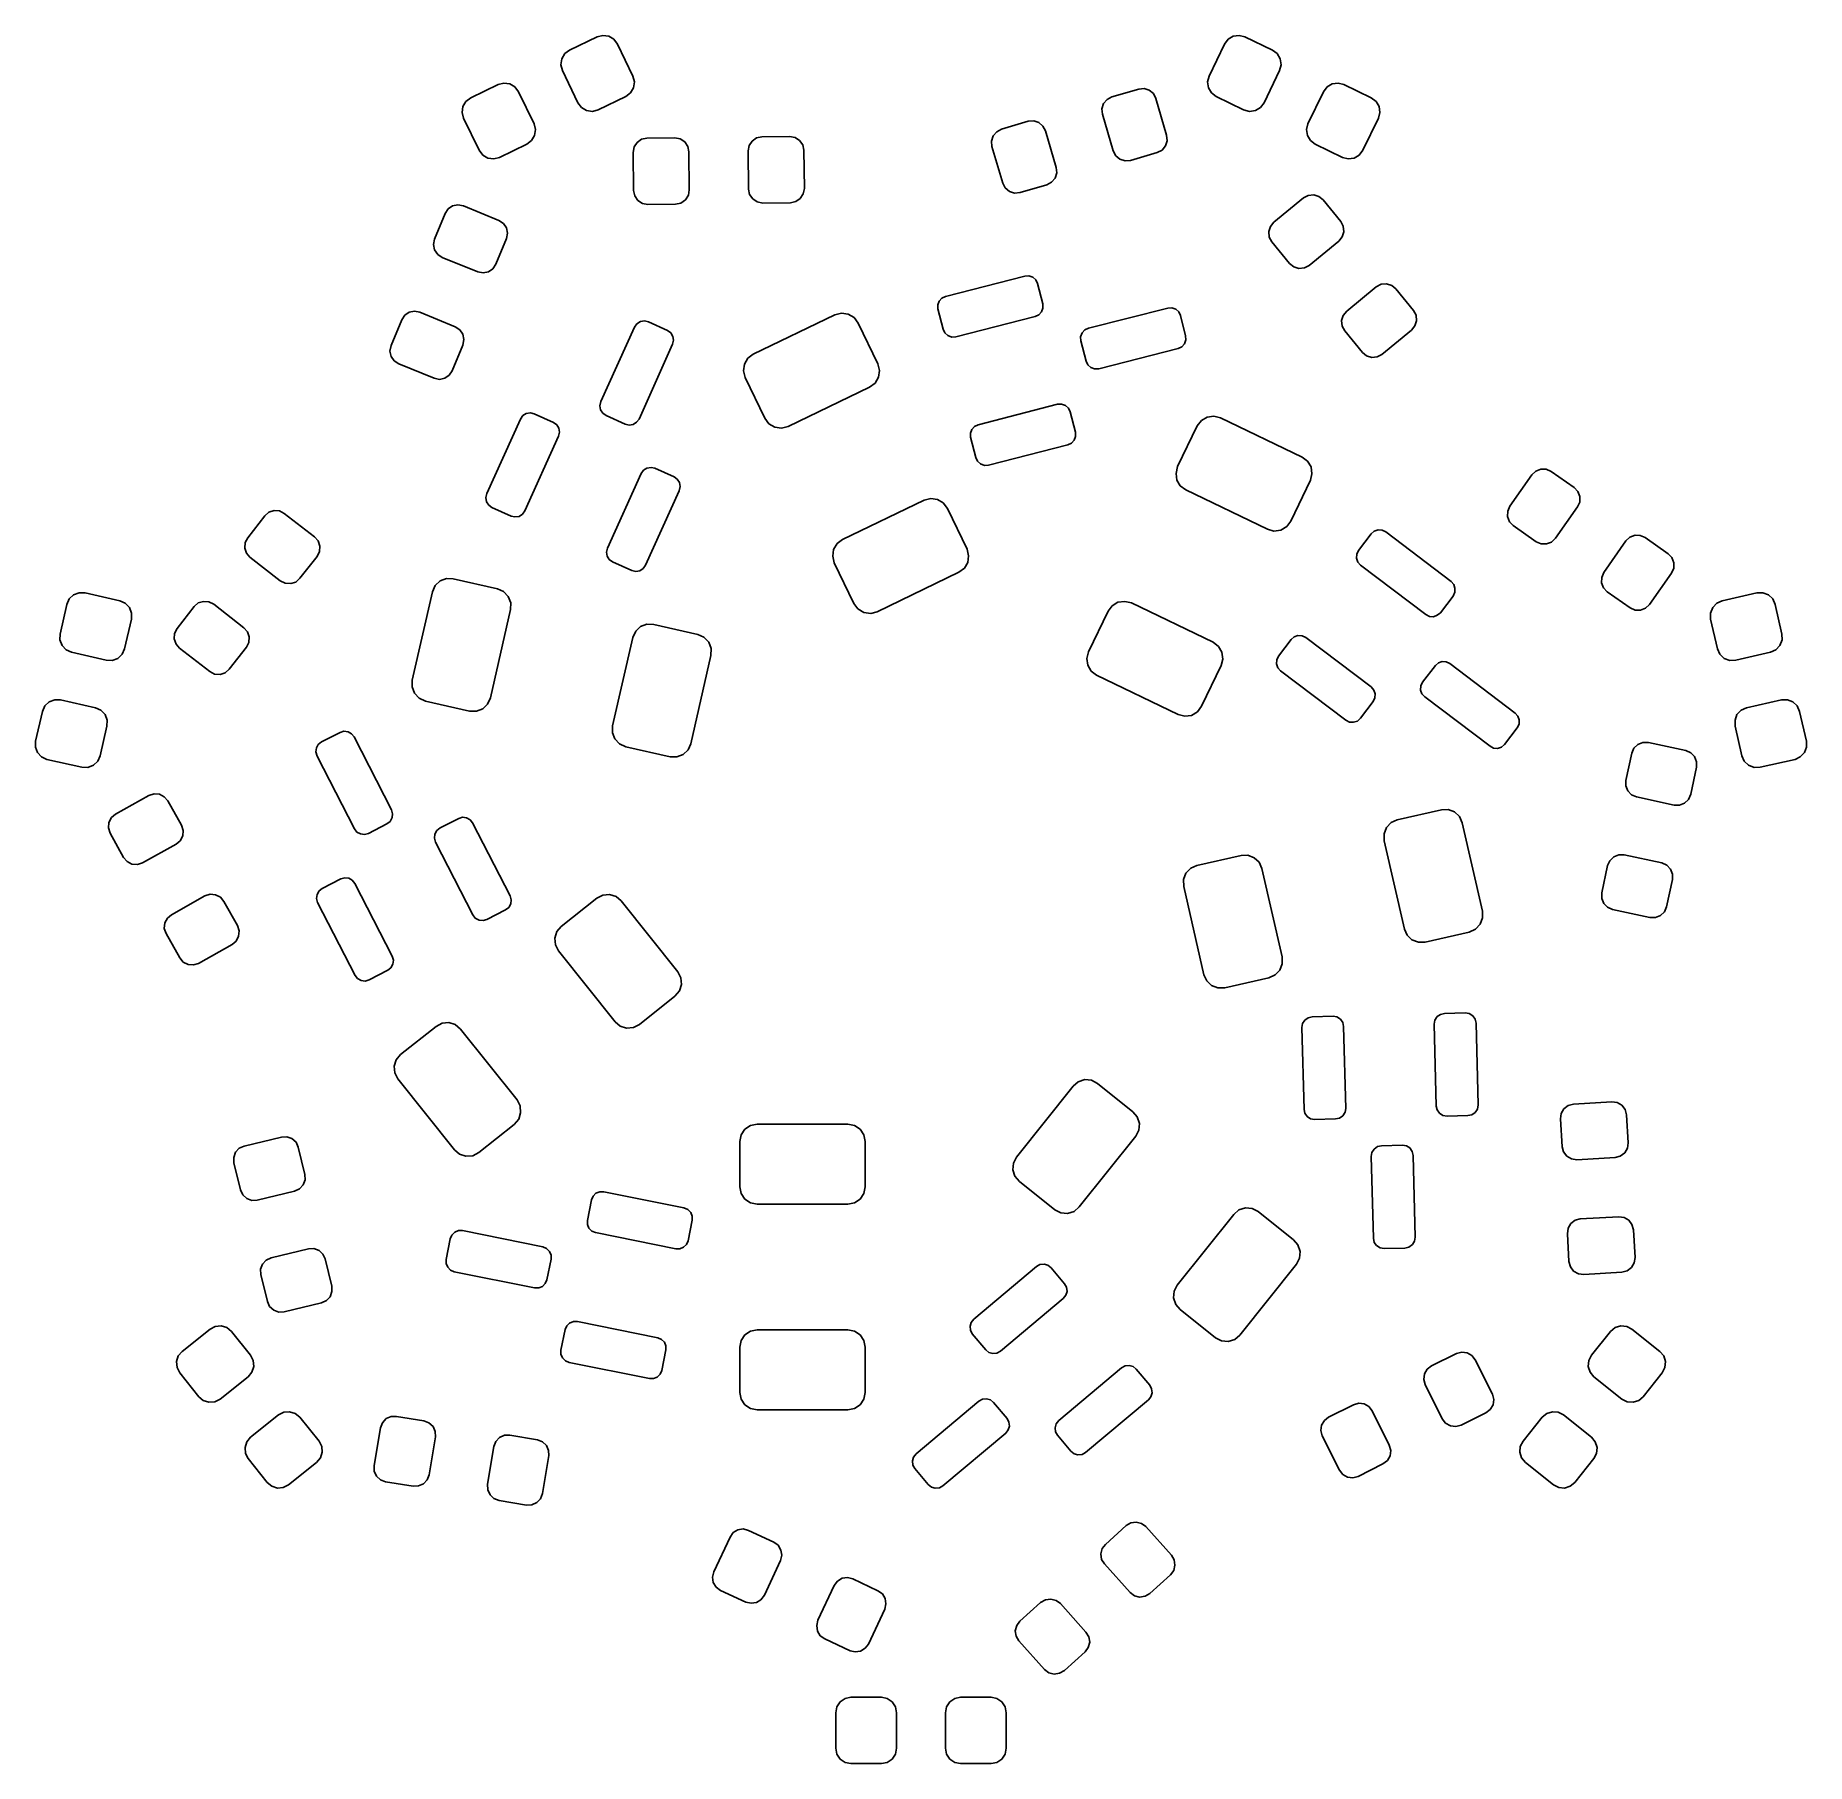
# Model space of a CAD drawing. Extents: x 1.47 to 2.47, y -5.78 to -4.8.
import ezdxf

# ---------------------------------------------------------------- set-up
doc = ezdxf.new("R2010")
doc.units = 0
doc.header["$MEASUREMENT"] = 0
doc.layers.add('BLACK', color=7, linetype='CONTINUOUS')

msp = doc.modelspace()

# ---------------------------------------------------------------- linework, layer by layer
at = {"layer": 'BLACK', "linetype": 'CONTINUOUS'}
for p, q in [((1.77, -4.8106), (1.7855, -4.8032)), ((1.7855, -4.8032), (1.7887, -4.8023)), ((1.7887, -4.8023), (1.7921, -4.8028)), ((1.7921, -4.8028), (1.795, -4.8045)), ((2.142, -4.8045), (2.1449, -4.8028)), ((2.1449, -4.8028), (2.1483, -4.8023)), ((2.1483, -4.8023), (2.1515, -4.8032)), ((2.1515, -4.8032), (2.167, -4.8106)), ((1.7656, -4.8155), (1.7673, -4.8126)), ((1.7673, -4.8126), (1.77, -4.8106)), ((1.795, -4.8045), (1.797, -4.8072)), ((1.797, -4.8072), (1.8057, -4.8254)), ((2.1313, -4.8254), (2.14, -4.8072)), ((2.14, -4.8072), (2.142, -4.8045)), ((2.167, -4.8106), (2.1697, -4.8126)), ((2.1697, -4.8126), (2.1714, -4.8155)), ((1.7651, -4.8189), (1.7656, -4.8155)), ((1.766, -4.8221), (1.7651, -4.8189)), ((1.7747, -4.8403), (1.766, -4.8221)), ((2.1711, -4.8221), (2.1623, -4.8403)), ((2.1719, -4.8189), (2.1711, -4.8221)), ((2.1714, -4.8155), (2.1719, -4.8189)), ((1.7141, -4.8375), (1.7296, -4.8301)), ((1.7296, -4.8301), (1.7329, -4.8292)), ((1.7329, -4.8292), (1.7362, -4.8297)), ((1.7362, -4.8297), (1.7391, -4.8314)), ((1.7391, -4.8314), (1.7411, -4.8341)), ((1.8061, -4.8319), (1.8044, -4.8348)), ((1.8057, -4.8254), (1.8066, -4.8286)), ((1.8066, -4.8286), (1.8061, -4.8319)), ((2.0763, -4.837), (2.0915, -4.8326)), ((2.0915, -4.8326), (2.0945, -4.8323)), ((2.0945, -4.8323), (2.0974, -4.8333)), ((2.1304, -4.8286), (2.1313, -4.8254)), ((2.1309, -4.8319), (2.1304, -4.8286)), ((2.1326, -4.8348), (2.1309, -4.8319)), ((2.1959, -4.8341), (2.1979, -4.8314)), ((2.1979, -4.8314), (2.2008, -4.8297)), ((2.2008, -4.8297), (2.2041, -4.8292)), ((2.2041, -4.8292), (2.2074, -4.8301)), ((2.2074, -4.8301), (2.2229, -4.8375)), ((1.7092, -4.8458), (1.7097, -4.8424)), ((1.7097, -4.8424), (1.7114, -4.8396)), ((1.7114, -4.8396), (1.7141, -4.8375)), ((1.7411, -4.8341), (1.7499, -4.8523)), ((1.7767, -4.843), (1.7747, -4.8403)), ((1.7796, -4.8447), (1.7767, -4.843)), ((1.8017, -4.8369), (1.7862, -4.8443)), ((1.8044, -4.8348), (1.8017, -4.8369)), ((2.0707, -4.8437), (2.0716, -4.8408)), ((2.0716, -4.8408), (2.0736, -4.8385)), ((2.0736, -4.8385), (2.0763, -4.837)), ((2.0974, -4.8333), (2.0998, -4.8352)), ((2.0998, -4.8352), (2.1012, -4.838)), ((2.1012, -4.838), (2.1073, -4.8587)), ((2.1353, -4.8369), (2.1326, -4.8348)), ((2.1508, -4.8443), (2.1353, -4.8369)), ((2.1603, -4.843), (2.1574, -4.8447)), ((2.1623, -4.8403), (2.1603, -4.843)), ((2.1871, -4.8523), (2.1959, -4.8341)), ((2.2229, -4.8375), (2.2256, -4.8396)), ((2.2256, -4.8396), (2.2273, -4.8424)), ((2.2273, -4.8424), (2.2278, -4.8458)), ((1.7101, -4.849), (1.7092, -4.8458)), ((1.7188, -4.8672), (1.7101, -4.849)), ((1.7499, -4.8523), (1.7507, -4.8555)), ((1.7829, -4.8452), (1.7796, -4.8447)), ((1.7862, -4.8443), (1.7829, -4.8452)), ((2.014, -4.8552), (2.0291, -4.8508)), ((2.0291, -4.8508), (2.0322, -4.8506)), ((2.0322, -4.8506), (2.0351, -4.8515)), ((2.0351, -4.8515), (2.0374, -4.8535)), ((2.071, -4.8468), (2.0707, -4.8437)), ((2.0771, -4.8676), (2.071, -4.8468)), ((2.1541, -4.8452), (2.1508, -4.8443)), ((2.1574, -4.8447), (2.1541, -4.8452)), ((2.1863, -4.8555), (2.1871, -4.8523)), ((2.2269, -4.849), (2.2182, -4.8672)), ((2.2278, -4.8458), (2.2269, -4.849)), ((1.7485, -4.8617), (1.7459, -4.8638)), ((1.7502, -4.8588), (1.7485, -4.8617)), ((1.7507, -4.8555), (1.7502, -4.8588)), ((1.8064, -4.8653), (1.8081, -4.8628)), ((1.8081, -4.8628), (1.8106, -4.861)), ((1.8106, -4.861), (1.8136, -4.8604)), ((1.8136, -4.8604), (1.8294, -4.8602)), ((1.8294, -4.8602), (1.8324, -4.8608)), ((1.8324, -4.8608), (1.835, -4.8624)), ((1.835, -4.8624), (1.8367, -4.865)), ((1.8714, -4.8645), (1.8731, -4.862)), ((1.8731, -4.862), (1.8756, -4.8602)), ((1.8756, -4.8602), (1.8786, -4.8596)), ((1.8786, -4.8596), (1.8943, -4.8594)), ((1.8943, -4.8594), (1.8974, -4.8599)), ((1.8974, -4.8599), (1.8999, -4.8616)), ((1.8999, -4.8616), (1.9017, -4.8642)), ((2.0084, -4.862), (2.0093, -4.859)), ((2.0086, -4.865), (2.0084, -4.862)), ((2.0093, -4.859), (2.0113, -4.8567)), ((2.0113, -4.8567), (2.014, -4.8552)), ((2.0374, -4.8535), (2.0389, -4.8562)), ((2.0389, -4.8562), (2.0449, -4.877)), ((2.1076, -4.8618), (2.1066, -4.8647)), ((2.1073, -4.8587), (2.1076, -4.8618)), ((2.1868, -4.8588), (2.1863, -4.8555)), ((2.1885, -4.8617), (2.1868, -4.8588)), ((2.1912, -4.8638), (2.1885, -4.8617)), ((1.7209, -4.8699), (1.7188, -4.8672)), ((1.7238, -4.8716), (1.7209, -4.8699)), ((1.7271, -4.8721), (1.7238, -4.8716)), ((1.7303, -4.8712), (1.7271, -4.8721)), ((1.7459, -4.8638), (1.7303, -4.8712)), ((1.8059, -4.8684), (1.8064, -4.8653)), ((1.8061, -4.89), (1.8059, -4.8684)), ((1.8367, -4.865), (1.8374, -4.868)), ((1.8374, -4.868), (1.8376, -4.8896)), ((1.8708, -4.8676), (1.8714, -4.8645)), ((1.8711, -4.8892), (1.8708, -4.8676)), ((1.9017, -4.8642), (1.9023, -4.8672)), ((1.9023, -4.8672), (1.9026, -4.8888)), ((2.0147, -4.8858), (2.0086, -4.865)), ((2.0785, -4.8703), (2.0771, -4.8676)), ((2.0808, -4.8723), (2.0785, -4.8703)), ((2.0838, -4.8732), (2.0808, -4.8723)), ((2.0868, -4.8729), (2.0838, -4.8732)), ((2.1019, -4.8685), (2.0868, -4.8729)), ((2.1047, -4.8671), (2.1019, -4.8685)), ((2.1066, -4.8647), (2.1047, -4.8671)), ((2.2067, -4.8712), (2.1912, -4.8638)), ((2.2099, -4.8721), (2.2067, -4.8712)), ((2.2133, -4.8716), (2.2099, -4.8721)), ((2.2161, -4.8699), (2.2133, -4.8716)), ((2.2182, -4.8672), (2.2161, -4.8699)), ((2.0443, -4.883), (2.0423, -4.8853)), ((2.0452, -4.88), (2.0443, -4.883)), ((2.0449, -4.877), (2.0452, -4.88)), ((1.8068, -4.893), (1.8061, -4.89)), ((1.8085, -4.8956), (1.8068, -4.893)), ((1.8371, -4.8926), (1.8354, -4.8952)), ((1.8376, -4.8896), (1.8371, -4.8926)), ((1.8717, -4.8922), (1.8711, -4.8892)), ((1.8735, -4.8947), (1.8717, -4.8922)), ((1.902, -4.8918), (1.9003, -4.8944)), ((1.9026, -4.8888), (1.902, -4.8918)), ((2.0161, -4.8885), (2.0147, -4.8858)), ((2.0185, -4.8905), (2.0161, -4.8885)), ((2.0214, -4.8914), (2.0185, -4.8905)), ((2.0245, -4.8911), (2.0214, -4.8914)), ((2.0396, -4.8867), (2.0245, -4.8911)), ((2.0423, -4.8853), (2.0396, -4.8867)), ((2.1846, -4.8941), (2.1873, -4.8927)), ((2.1873, -4.8927), (2.1904, -4.8924)), ((2.1904, -4.8924), (2.1933, -4.8933)), ((1.6937, -4.9174), (1.6997, -4.9029)), ((1.6997, -4.9029), (1.7014, -4.9003)), ((1.7014, -4.9003), (1.7039, -4.8986)), ((1.7039, -4.8986), (1.7069, -4.898)), ((1.7069, -4.898), (1.71, -4.8986)), ((1.71, -4.8986), (1.73, -4.9068)), ((1.8111, -4.8972), (1.8085, -4.8956)), ((1.8141, -4.8978), (1.8111, -4.8972)), ((1.8298, -4.8976), (1.8141, -4.8978)), ((1.8329, -4.897), (1.8298, -4.8976)), ((1.8354, -4.8952), (1.8329, -4.897)), ((1.876, -4.8964), (1.8735, -4.8947)), ((1.8791, -4.897), (1.876, -4.8964)), ((1.8948, -4.8968), (1.8791, -4.897)), ((1.8978, -4.8961), (1.8948, -4.8968)), ((1.9003, -4.8944), (1.8978, -4.8961)), ((2.1679, -4.9078), (2.1846, -4.8941)), ((2.1933, -4.8933), (2.1957, -4.8952)), ((2.1957, -4.8952), (2.2057, -4.9074)), ((1.73, -4.9068), (1.7326, -4.9085)), ((1.7326, -4.9085), (1.7343, -4.911)), ((1.7343, -4.911), (1.7349, -4.914)), ((2.165, -4.9131), (2.1659, -4.9102)), ((2.1653, -4.9162), (2.165, -4.9131)), ((2.1659, -4.9102), (2.1679, -4.9078)), ((2.2057, -4.9074), (2.2071, -4.9101)), ((2.2074, -4.9132), (2.2065, -4.9161)), ((2.2071, -4.9101), (2.2074, -4.9132)), ((1.6931, -4.9204), (1.6937, -4.9174)), ((1.6937, -4.9235), (1.6931, -4.9204)), ((1.7343, -4.917), (1.7283, -4.9316)), ((1.7349, -4.914), (1.7343, -4.917)), ((2.1667, -4.9189), (2.1653, -4.9162)), ((2.1767, -4.9311), (2.1667, -4.9189)), ((2.2046, -4.9185), (2.1878, -4.9322)), ((2.2065, -4.9161), (2.2046, -4.9185)), ((1.6955, -4.926), (1.6937, -4.9235)), ((1.698, -4.9277), (1.6955, -4.926)), ((1.7181, -4.9359), (1.698, -4.9277)), ((1.7283, -4.9316), (1.7266, -4.9342)), ((2.1791, -4.933), (2.1767, -4.9311)), ((2.182, -4.9339), (2.1791, -4.933)), ((2.1878, -4.9322), (2.1851, -4.9336)), ((1.7211, -4.9365), (1.7181, -4.9359)), ((1.7241, -4.9359), (1.7211, -4.9365)), ((1.7266, -4.9342), (1.7241, -4.9359)), ((1.9823, -4.9497), (2.0272, -4.9383)), ((2.0272, -4.9383), (2.0295, -4.9381)), ((2.0295, -4.9381), (2.0316, -4.9389)), ((2.0316, -4.9389), (2.0334, -4.9404)), ((2.0334, -4.9404), (2.0344, -4.9425)), ((2.0344, -4.9425), (2.0373, -4.954)), ((2.1851, -4.9336), (2.182, -4.9339)), ((2.2257, -4.9444), (2.2285, -4.9429)), ((2.2285, -4.9429), (2.2315, -4.9426)), ((2.2315, -4.9426), (2.2345, -4.9435)), ((1.978, -4.9545), (1.9787, -4.9524)), ((1.9787, -4.9524), (1.9803, -4.9507)), ((1.9803, -4.9507), (1.9823, -4.9497)), ((2.209, -4.9581), (2.2257, -4.9444)), ((2.2345, -4.9435), (2.2368, -4.9455)), ((2.2368, -4.9455), (2.2468, -4.9577)), ((1.6691, -4.9775), (1.6751, -4.963)), ((1.6751, -4.963), (1.6768, -4.9604)), ((1.6768, -4.9604), (1.6793, -4.9587)), ((1.6793, -4.9587), (1.6823, -4.9581)), ((1.6823, -4.9581), (1.6853, -4.9587)), ((1.6853, -4.9587), (1.7054, -4.9669)), ((1.8737, -4.9824), (1.9198, -4.9602)), ((1.9198, -4.9602), (1.9236, -4.9593)), ((1.9236, -4.9593), (1.9274, -4.9598)), ((1.9274, -4.9598), (1.9307, -4.9617)), ((1.9307, -4.9617), (1.933, -4.9648)), ((1.9781, -4.9568), (1.978, -4.9545)), ((1.981, -4.9683), (1.9781, -4.9568)), ((2.033, -4.9611), (1.9882, -4.9726)), ((2.0351, -4.9602), (2.033, -4.9611)), ((2.0366, -4.9584), (2.0351, -4.9602)), ((2.0374, -4.9563), (2.0366, -4.9584)), ((2.0373, -4.954), (2.0374, -4.9563)), ((2.0631, -4.9677), (2.1079, -4.9563)), ((2.1079, -4.9563), (2.1102, -4.9562)), ((2.1102, -4.9562), (2.1124, -4.9569)), ((2.1124, -4.9569), (2.1141, -4.9585)), ((2.1141, -4.9585), (2.1151, -4.9605)), ((2.1151, -4.9605), (2.118, -4.972)), ((2.2061, -4.9634), (2.207, -4.9605)), ((2.207, -4.9605), (2.209, -4.9581)), ((2.2468, -4.9577), (2.2482, -4.9604)), ((2.2482, -4.9604), (2.2485, -4.9635)), ((1.7054, -4.9669), (1.7079, -4.9686)), ((1.7079, -4.9686), (1.7096, -4.9711)), ((1.7096, -4.9711), (1.7103, -4.9741)), ((1.7876, -5.0092), (1.8067, -4.9671)), ((1.8067, -4.9671), (1.808, -4.9652)), ((1.808, -4.9652), (1.81, -4.964)), ((1.81, -4.964), (1.8122, -4.9636)), ((1.8122, -4.9636), (1.8145, -4.9641)), ((1.8145, -4.9641), (1.8252, -4.969)), ((1.8252, -4.969), (1.8271, -4.9703)), ((1.8271, -4.9703), (1.8283, -4.9723)), ((1.8283, -4.9723), (1.8287, -4.9745)), ((1.933, -4.9648), (1.9441, -4.9879)), ((1.982, -4.9704), (1.981, -4.9683)), ((1.9837, -4.9719), (1.982, -4.9704)), ((1.9859, -4.9727), (1.9837, -4.9719)), ((1.9882, -4.9726), (1.9859, -4.9727)), ((2.0587, -4.9726), (2.0595, -4.9704)), ((2.0588, -4.9749), (2.0587, -4.9726)), ((2.0595, -4.9704), (2.061, -4.9687)), ((2.061, -4.9687), (2.0631, -4.9677)), ((2.118, -4.972), (2.1182, -4.9743)), ((2.2064, -4.9665), (2.2061, -4.9634)), ((2.2079, -4.9692), (2.2064, -4.9665)), ((2.2179, -4.9814), (2.2079, -4.9692)), ((2.2457, -4.9688), (2.2289, -4.9825)), ((2.2476, -4.9664), (2.2457, -4.9688)), ((2.2485, -4.9635), (2.2476, -4.9664)), ((1.6685, -4.9806), (1.6691, -4.9775)), ((1.6691, -4.9836), (1.6685, -4.9806)), ((1.7097, -4.9772), (1.7037, -4.9917)), ((1.7103, -4.9741), (1.7097, -4.9772)), ((1.8282, -4.9768), (1.8092, -5.019)), ((1.8287, -4.9745), (1.8282, -4.9768)), ((1.8707, -4.9847), (1.8737, -4.9824)), ((2.0618, -4.9863), (2.0588, -4.9749)), ((2.1138, -4.9792), (2.0689, -4.9906)), ((2.1158, -4.9782), (2.1138, -4.9792)), ((2.1174, -4.9765), (2.1158, -4.9782)), ((2.1182, -4.9743), (2.1174, -4.9765)), ((2.2202, -4.9833), (2.2179, -4.9814)), ((2.2289, -4.9825), (2.2262, -4.9839)), ((1.6708, -4.9861), (1.6691, -4.9836)), ((1.6734, -4.9878), (1.6708, -4.9861)), ((1.6934, -4.996), (1.6734, -4.9878)), ((1.7037, -4.9917), (1.702, -4.9943)), ((1.8682, -4.9918), (1.8687, -4.988)), ((1.8691, -4.9956), (1.8682, -4.9918)), ((1.8687, -4.988), (1.8707, -4.9847)), ((1.9441, -4.9879), (1.9451, -4.9916)), ((1.9451, -4.9916), (1.9445, -4.9954)), ((2.0627, -4.9884), (2.0618, -4.9863)), ((2.0645, -4.9899), (2.0627, -4.9884)), ((2.0666, -4.9907), (2.0645, -4.9899)), ((2.0689, -4.9906), (2.0666, -4.9907)), ((2.2232, -4.9842), (2.2202, -4.9833)), ((2.2262, -4.9839), (2.2232, -4.9842)), ((1.6964, -4.9966), (1.6934, -4.996)), ((1.6994, -4.996), (1.6964, -4.9966)), ((1.702, -4.9943), (1.6994, -4.996)), ((1.8802, -5.0186), (1.8691, -4.9956)), ((1.9395, -5.001), (1.8934, -5.0232)), ((1.9426, -4.9987), (1.9395, -5.001)), ((1.9445, -4.9954), (1.9426, -4.9987)), ((1.7871, -5.0115), (1.7876, -5.0092)), ((1.7875, -5.0138), (1.7871, -5.0115)), ((2.0008, -5.0222), (2.0456, -5.0107)), ((2.0456, -5.0107), (2.0479, -5.0106)), ((2.0479, -5.0106), (2.0501, -5.0114)), ((2.0501, -5.0114), (2.0518, -5.0129)), ((2.0518, -5.0129), (2.0528, -5.015)), ((1.7232, -5.0611), (1.7422, -5.019)), ((1.7422, -5.019), (1.7435, -5.0171)), ((1.7435, -5.0171), (1.7455, -5.0159)), ((1.7455, -5.0159), (1.7478, -5.0155)), ((1.7478, -5.0155), (1.75, -5.016)), ((1.75, -5.016), (1.7608, -5.0209)), ((1.7608, -5.0209), (1.7627, -5.0222)), ((1.7627, -5.0222), (1.7639, -5.0242)), ((1.7887, -5.0157), (1.7875, -5.0138)), ((1.7906, -5.0171), (1.7887, -5.0157)), ((1.8014, -5.0219), (1.7906, -5.0171)), ((1.8036, -5.0224), (1.8014, -5.0219)), ((1.8059, -5.0221), (1.8036, -5.0224)), ((1.8078, -5.0208), (1.8059, -5.0221)), ((1.8092, -5.019), (1.8078, -5.0208)), ((1.8826, -5.0217), (1.8802, -5.0186)), ((1.8859, -5.0236), (1.8826, -5.0217)), ((1.8934, -5.0232), (1.8897, -5.0242)), ((1.9972, -5.0249), (1.9987, -5.0232)), ((1.9987, -5.0232), (2.0008, -5.0222)), ((2.0528, -5.015), (2.0557, -5.0265)), ((2.1135, -5.0459), (2.1246, -5.0229)), ((2.1246, -5.0229), (2.1269, -5.0198)), ((2.1269, -5.0198), (2.1302, -5.0179)), ((2.1302, -5.0179), (2.134, -5.0173)), ((2.134, -5.0173), (2.1378, -5.0183)), ((2.1378, -5.0183), (2.1839, -5.0405)), ((1.7637, -5.0287), (1.7447, -5.0709)), ((1.7643, -5.0265), (1.7637, -5.0287)), ((1.7639, -5.0242), (1.7643, -5.0265)), ((1.8897, -5.0242), (1.8859, -5.0236)), ((1.9964, -5.027), (1.9972, -5.0249)), ((1.9965, -5.0293), (1.9964, -5.027)), ((1.9994, -5.0408), (1.9965, -5.0293)), ((2.0535, -5.0326), (2.0515, -5.0336)), ((2.0551, -5.0309), (2.0535, -5.0326)), ((2.0558, -5.0288), (2.0551, -5.0309)), ((2.0557, -5.0265), (2.0558, -5.0288)), ((2.0004, -5.0429), (1.9994, -5.0408)), ((2.0022, -5.0444), (2.0004, -5.0429)), ((2.0515, -5.0336), (2.0066, -5.0451)), ((2.1839, -5.0405), (2.1869, -5.0428)), ((2.1869, -5.0428), (2.1889, -5.0461)), ((1.7914, -5.0919), (1.8104, -5.0497)), ((1.8104, -5.0497), (1.8117, -5.0479)), ((1.8117, -5.0479), (1.8137, -5.0467)), ((1.8137, -5.0467), (1.816, -5.0463)), ((1.816, -5.0463), (1.8182, -5.0468)), ((1.8182, -5.0468), (1.829, -5.0516)), ((1.829, -5.0516), (1.8308, -5.053)), ((1.8308, -5.053), (1.8321, -5.0549)), ((2.0043, -5.0452), (2.0022, -5.0444)), ((2.0066, -5.0451), (2.0043, -5.0452)), ((2.1126, -5.0497), (2.1135, -5.0459)), ((2.1131, -5.0535), (2.1126, -5.0497)), ((2.1894, -5.0499), (2.1885, -5.0536)), ((2.1889, -5.0461), (2.1894, -5.0499)), ((2.3012, -5.0683), (2.3137, -5.0506)), ((2.3137, -5.0506), (2.3159, -5.0484)), ((2.3159, -5.0484), (2.3187, -5.0473)), ((2.3187, -5.0473), (2.3218, -5.0474)), ((2.3218, -5.0474), (2.3246, -5.0486)), ((2.3246, -5.0486), (2.3375, -5.0577)), ((1.7227, -5.0634), (1.7232, -5.0611)), ((1.8319, -5.0595), (1.8129, -5.1016)), ((1.8324, -5.0572), (1.8319, -5.0595)), ((1.8321, -5.0549), (1.8324, -5.0572)), ((2.115, -5.0568), (2.1131, -5.0535)), ((2.1181, -5.0591), (2.115, -5.0568)), ((2.1642, -5.0813), (2.1181, -5.0591)), ((2.1885, -5.0536), (2.1774, -5.0767)), ((2.3375, -5.0577), (2.3396, -5.0599)), ((2.3396, -5.0599), (2.3407, -5.0628)), ((2.3407, -5.0628), (2.3407, -5.0659)), ((1.5977, -5.0737), (1.6, -5.0716)), ((1.6, -5.0716), (1.603, -5.0707)), ((1.603, -5.0707), (1.606, -5.0709)), ((1.606, -5.0709), (1.6088, -5.0723)), ((1.6088, -5.0723), (1.6259, -5.0856)), ((1.723, -5.0657), (1.7227, -5.0634)), ((1.7243, -5.0676), (1.723, -5.0657)), ((1.7261, -5.069), (1.7243, -5.0676)), ((1.7369, -5.0738), (1.7261, -5.069)), ((1.7434, -5.0727), (1.7414, -5.074)), ((1.7447, -5.0709), (1.7434, -5.0727)), ((1.9241, -5.0871), (1.9702, -5.0649)), ((1.9702, -5.0649), (1.974, -5.0639)), ((1.974, -5.0639), (1.9778, -5.0644)), ((1.9778, -5.0644), (1.9811, -5.0664)), ((1.9811, -5.0664), (1.9834, -5.0695)), ((1.9834, -5.0695), (1.9945, -5.0925)), ((2.2999, -5.0741), (2.3, -5.0711)), ((2.3, -5.0711), (2.3012, -5.0683)), ((2.3394, -5.0687), (2.3269, -5.0864)), ((2.3407, -5.0659), (2.3394, -5.0687)), ((1.5881, -5.0861), (1.5977, -5.0737)), ((1.7391, -5.0743), (1.7369, -5.0738)), ((1.7414, -5.074), (1.7391, -5.0743)), ((2.1679, -5.0823), (2.1642, -5.0813)), ((2.1718, -5.0817), (2.1679, -5.0823)), ((2.1751, -5.0798), (2.1718, -5.0817)), ((2.1774, -5.0767), (2.1751, -5.0798)), ((2.2228, -5.0839), (2.2245, -5.0824)), ((2.2245, -5.0824), (2.2267, -5.0816)), ((2.2267, -5.0816), (2.229, -5.0818)), ((2.229, -5.0818), (2.2311, -5.0828)), ((2.2311, -5.0828), (2.268, -5.1107)), ((2.301, -5.077), (2.2999, -5.0741)), ((2.3031, -5.0792), (2.301, -5.077)), ((2.316, -5.0883), (2.3031, -5.0792)), ((1.5865, -5.0919), (1.5867, -5.0888)), ((1.5874, -5.0948), (1.5865, -5.0919)), ((1.5867, -5.0888), (1.5881, -5.0861)), ((1.6259, -5.0856), (1.6279, -5.0879)), ((1.6279, -5.0879), (1.6289, -5.0908)), ((1.6289, -5.0908), (1.6286, -5.0939)), ((1.7908, -5.0942), (1.7914, -5.0919)), ((1.9186, -5.0965), (1.9191, -5.0927)), ((1.9191, -5.0927), (1.9211, -5.0894)), ((1.9211, -5.0894), (1.9241, -5.0871)), ((1.9945, -5.0925), (1.9954, -5.0962)), ((2.2147, -5.0954), (2.2157, -5.0933)), ((2.2157, -5.0933), (2.2228, -5.0839)), ((2.3188, -5.0895), (2.316, -5.0883)), ((2.3219, -5.0896), (2.3188, -5.0895)), ((2.3247, -5.0885), (2.3219, -5.0896)), ((2.3269, -5.0864), (2.3247, -5.0885)), ((2.3543, -5.1057), (2.3668, -5.0879)), ((2.3668, -5.0879), (2.369, -5.0858)), ((2.369, -5.0858), (2.3719, -5.0847)), ((2.3719, -5.0847), (2.3749, -5.0848)), ((2.3749, -5.0848), (2.3777, -5.086)), ((2.3777, -5.086), (2.3906, -5.0951)), ((1.5894, -5.0971), (1.5874, -5.0948)), ((1.6065, -5.1104), (1.5894, -5.0971)), ((1.6273, -5.0966), (1.6176, -5.109)), ((1.6286, -5.0939), (1.6273, -5.0966)), ((1.7912, -5.0964), (1.7908, -5.0942)), ((1.7924, -5.0984), (1.7912, -5.0964)), ((1.7943, -5.0997), (1.7924, -5.0984)), ((1.8051, -5.1046), (1.7943, -5.0997)), ((1.8129, -5.1016), (1.8116, -5.1035)), ((1.9195, -5.1002), (1.9186, -5.0965)), ((1.9306, -5.1233), (1.9195, -5.1002)), ((1.993, -5.1033), (1.9899, -5.1056)), ((1.9949, -5.1), (1.993, -5.1033)), ((1.9954, -5.0962), (1.9949, -5.1)), ((2.2145, -5.0977), (2.2147, -5.0954)), ((2.2153, -5.0999), (2.2145, -5.0977)), ((2.2168, -5.1016), (2.2153, -5.0999)), ((2.2537, -5.1295), (2.2168, -5.1016)), ((2.3906, -5.0951), (2.3927, -5.0973)), ((2.3938, -5.1033), (2.3925, -5.1061)), ((2.3927, -5.0973), (2.3939, -5.1002)), ((2.3939, -5.1002), (2.3938, -5.1033)), ((1.6093, -5.1118), (1.6065, -5.1104)), ((1.6124, -5.112), (1.6093, -5.1118)), ((1.6153, -5.1111), (1.6124, -5.112)), ((1.6176, -5.109), (1.6153, -5.1111)), ((1.6925, -5.1166), (1.694, -5.1131)), ((1.694, -5.1131), (1.6968, -5.1104)), ((1.6968, -5.1104), (1.7004, -5.1091)), ((1.7004, -5.1091), (1.7042, -5.1092)), ((1.7042, -5.1092), (1.7292, -5.1149)), ((1.8073, -5.1051), (1.8051, -5.1046)), ((1.8096, -5.1047), (1.8073, -5.1051)), ((1.8116, -5.1035), (1.8096, -5.1047)), ((1.9899, -5.1056), (1.9438, -5.1279)), ((2.268, -5.1107), (2.2695, -5.1124)), ((2.2695, -5.1124), (2.2702, -5.1146)), ((2.353, -5.1115), (2.3531, -5.1085)), ((2.3541, -5.1144), (2.353, -5.1115)), ((2.3531, -5.1085), (2.3543, -5.1057)), ((2.3925, -5.1061), (2.3801, -5.1238)), ((1.4859, -5.1237), (1.4873, -5.1206)), ((1.4873, -5.1206), (1.4897, -5.1183)), ((1.4897, -5.1183), (1.4929, -5.1171)), ((1.4929, -5.1171), (1.4962, -5.1172)), ((1.4962, -5.1172), (1.5159, -5.1217)), ((1.5159, -5.1217), (1.5189, -5.1231)), ((1.5189, -5.1231), (1.5213, -5.1255)), ((1.5579, -5.1249), (1.5602, -5.1229)), ((1.5602, -5.1229), (1.5631, -5.122)), ((1.5631, -5.122), (1.5662, -5.1222)), ((1.5662, -5.1222), (1.5689, -5.1236)), ((1.6811, -5.1665), (1.6925, -5.1166)), ((1.7292, -5.1149), (1.7327, -5.1164)), ((1.7327, -5.1164), (1.7353, -5.1192)), ((1.7353, -5.1192), (1.7367, -5.1228)), ((1.7367, -5.1228), (1.7366, -5.1267)), ((1.9329, -5.1263), (1.9306, -5.1233)), ((2.0765, -5.1245), (2.0798, -5.1225)), ((2.0798, -5.1225), (2.0836, -5.122)), ((2.0836, -5.122), (2.0874, -5.1229)), ((2.0874, -5.1229), (2.1335, -5.1451)), ((2.2691, -5.119), (2.262, -5.1284)), ((2.2701, -5.1169), (2.2691, -5.119)), ((2.2702, -5.1146), (2.2701, -5.1169)), ((2.3562, -5.1166), (2.3541, -5.1144)), ((2.3691, -5.1257), (2.3562, -5.1166)), ((2.4158, -5.1255), (2.4181, -5.1231)), ((2.4181, -5.1231), (2.4211, -5.1217)), ((2.4211, -5.1217), (2.4408, -5.1172)), ((2.4408, -5.1172), (2.4442, -5.1171)), ((2.4442, -5.1171), (2.4473, -5.1183)), ((2.4473, -5.1183), (2.4497, -5.1206)), ((2.4497, -5.1206), (2.4511, -5.1237)), ((1.4821, -5.1405), (1.4859, -5.1237)), ((1.5224, -5.132), (1.5185, -5.1488)), ((1.5213, -5.1255), (1.5225, -5.1287)), ((1.5225, -5.1287), (1.5224, -5.132)), ((1.5482, -5.1374), (1.5579, -5.1249)), ((1.5689, -5.1236), (1.586, -5.1369)), ((1.7366, -5.1267), (1.7252, -5.1766)), ((1.9363, -5.1283), (1.9329, -5.1263)), ((1.9401, -5.1288), (1.9363, -5.1283)), ((1.9438, -5.1279), (1.9401, -5.1288)), ((2.0631, -5.1506), (2.0742, -5.1275)), ((2.0742, -5.1275), (2.0765, -5.1245)), ((2.2558, -5.1306), (2.2537, -5.1295)), ((2.2581, -5.1307), (2.2558, -5.1306)), ((2.2602, -5.1299), (2.2581, -5.1307)), ((2.262, -5.1284), (2.2602, -5.1299)), ((2.3719, -5.1269), (2.3691, -5.1257)), ((2.375, -5.127), (2.3719, -5.1269)), ((2.3778, -5.1259), (2.375, -5.127)), ((2.3801, -5.1238), (2.3778, -5.1259)), ((2.4146, -5.1287), (2.4158, -5.1255)), ((2.4146, -5.132), (2.4146, -5.1287)), ((2.4185, -5.1488), (2.4146, -5.132)), ((2.4511, -5.1237), (2.4549, -5.1405)), ((1.482, -5.1438), (1.4821, -5.1405)), ((1.5466, -5.1432), (1.5468, -5.1401)), ((1.5476, -5.1461), (1.5466, -5.1432)), ((1.5468, -5.1401), (1.5482, -5.1374)), ((1.586, -5.1369), (1.588, -5.1392)), ((1.588, -5.1392), (1.589, -5.1421)), ((1.589, -5.1421), (1.5888, -5.1452)), ((1.7943, -5.1923), (1.8057, -5.1424)), ((1.8057, -5.1424), (1.8073, -5.1389)), ((1.8073, -5.1389), (1.8101, -5.1363)), ((1.8101, -5.1363), (1.8136, -5.1349)), ((1.8136, -5.1349), (1.8175, -5.135)), ((1.8175, -5.135), (1.8424, -5.1407)), ((1.8424, -5.1407), (1.8459, -5.1423)), ((1.8459, -5.1423), (1.8486, -5.1451)), ((2.1776, -5.1436), (2.1794, -5.142)), ((2.1794, -5.142), (2.1815, -5.1413)), ((2.1815, -5.1413), (2.1838, -5.1414)), ((2.1838, -5.1414), (2.1859, -5.1424)), ((2.1859, -5.1424), (2.2228, -5.1703)), ((2.4549, -5.1405), (2.455, -5.1438)), ((1.4832, -5.147), (1.482, -5.1438)), ((1.4855, -5.1494), (1.4832, -5.147)), ((1.4885, -5.1508), (1.4855, -5.1494)), ((1.5082, -5.1553), (1.4885, -5.1508)), ((1.5172, -5.1519), (1.5147, -5.1542)), ((1.5185, -5.1488), (1.5172, -5.1519)), ((1.5496, -5.1484), (1.5476, -5.1461)), ((1.5667, -5.1617), (1.5496, -5.1484)), ((1.5874, -5.1479), (1.5777, -5.1603)), ((1.5888, -5.1452), (1.5874, -5.1479)), ((1.8498, -5.1525), (1.8384, -5.2024)), ((1.8486, -5.1451), (1.8499, -5.1487)), ((1.8499, -5.1487), (1.8498, -5.1525)), ((2.0622, -5.1543), (2.0631, -5.1506)), ((2.1335, -5.1451), (2.1365, -5.1475)), ((2.1365, -5.1475), (2.1385, -5.1508)), ((2.1385, -5.1508), (2.139, -5.1546)), ((2.1695, -5.155), (2.1705, -5.153)), ((2.1705, -5.153), (2.1776, -5.1436)), ((2.4199, -5.1519), (2.4185, -5.1488)), ((2.4223, -5.1542), (2.4199, -5.1519)), ((2.4485, -5.1508), (2.4288, -5.1553)), ((2.4515, -5.1494), (2.4485, -5.1508)), ((2.4538, -5.147), (2.4515, -5.1494)), ((2.455, -5.1438), (2.4538, -5.147)), ((1.5116, -5.1554), (1.5082, -5.1553)), ((1.5147, -5.1542), (1.5116, -5.1554)), ((1.5694, -5.1631), (1.5667, -5.1617)), ((1.5725, -5.1633), (1.5694, -5.1631)), ((1.5754, -5.1623), (1.5725, -5.1633)), ((1.5777, -5.1603), (1.5754, -5.1623)), ((2.0627, -5.1581), (2.0622, -5.1543)), ((2.0647, -5.1614), (2.0627, -5.1581)), ((2.0677, -5.1637), (2.0647, -5.1614)), ((2.1381, -5.1583), (2.127, -5.1813)), ((2.139, -5.1546), (2.1381, -5.1583)), ((2.1694, -5.1573), (2.1695, -5.155)), ((2.1701, -5.1595), (2.1694, -5.1573)), ((2.1717, -5.1612), (2.1701, -5.1595)), ((2.2085, -5.1892), (2.1717, -5.1612)), ((2.2519, -5.1677), (2.2591, -5.1583)), ((2.2591, -5.1583), (2.2608, -5.1568)), ((2.2608, -5.1568), (2.263, -5.156)), ((2.263, -5.156), (2.2653, -5.1562)), ((2.2653, -5.1562), (2.2673, -5.1572)), ((2.2673, -5.1572), (2.3042, -5.1851)), ((2.4254, -5.1554), (2.4223, -5.1542)), ((2.4288, -5.1553), (2.4254, -5.1554)), ((1.681, -5.1703), (1.6811, -5.1665)), ((1.6823, -5.1739), (1.681, -5.1703)), ((2.1138, -5.1859), (2.0677, -5.1637)), ((2.2228, -5.1703), (2.2243, -5.1721)), ((2.2243, -5.1721), (2.2251, -5.1742)), ((2.2508, -5.1721), (2.2509, -5.1698)), ((2.2515, -5.1743), (2.2508, -5.1721)), ((2.2509, -5.1698), (2.2519, -5.1677)), ((1.4721, -5.1842), (1.4735, -5.1811)), ((1.4735, -5.1811), (1.4759, -5.1788)), ((1.4759, -5.1788), (1.4791, -5.1776)), ((1.4791, -5.1776), (1.4824, -5.1777)), ((1.4824, -5.1777), (1.5021, -5.1822)), ((1.5021, -5.1822), (1.5052, -5.1835)), ((1.685, -5.1767), (1.6823, -5.1739)), ((1.6885, -5.1783), (1.685, -5.1767)), ((1.7134, -5.184), (1.6885, -5.1783)), ((1.7209, -5.1827), (1.7173, -5.1841)), ((1.7236, -5.1801), (1.7209, -5.1827)), ((1.7252, -5.1766), (1.7236, -5.1801)), ((2.127, -5.1813), (2.1247, -5.1844)), ((2.2239, -5.1786), (2.2168, -5.188)), ((2.2249, -5.1765), (2.2239, -5.1786)), ((2.2251, -5.1742), (2.2249, -5.1765)), ((2.2531, -5.176), (2.2515, -5.1743)), ((2.29, -5.2039), (2.2531, -5.176)), ((2.4319, -5.1835), (2.4349, -5.1822)), ((2.4349, -5.1822), (2.4546, -5.1777)), ((2.4546, -5.1777), (2.458, -5.1776)), ((2.458, -5.1776), (2.4611, -5.1788)), ((2.4611, -5.1788), (2.4635, -5.1811)), ((2.4635, -5.1811), (2.4649, -5.1842)), ((1.4683, -5.2009), (1.4721, -5.1842)), ((1.5086, -5.1925), (1.5047, -5.2093)), ((1.5052, -5.1835), (1.5075, -5.186)), ((1.5075, -5.186), (1.5087, -5.1891)), ((1.5087, -5.1891), (1.5086, -5.1925)), ((1.7173, -5.1841), (1.7134, -5.184)), ((1.7942, -5.1962), (1.7943, -5.1923)), ((2.1176, -5.1869), (2.1138, -5.1859)), ((2.1214, -5.1864), (2.1176, -5.1869)), ((2.1247, -5.1844), (2.1214, -5.1864)), ((2.2106, -5.1902), (2.2085, -5.1892)), ((2.2129, -5.1903), (2.2106, -5.1902)), ((2.2151, -5.1896), (2.2129, -5.1903)), ((2.2168, -5.188), (2.2151, -5.1896)), ((2.3054, -5.1934), (2.2982, -5.2028)), ((2.3042, -5.1851), (2.3057, -5.1868)), ((2.3064, -5.1913), (2.3054, -5.1934)), ((2.3057, -5.1868), (2.3065, -5.189)), ((2.3065, -5.189), (2.3064, -5.1913)), ((2.4284, -5.1891), (2.4295, -5.186)), ((2.4284, -5.1925), (2.4284, -5.1891)), ((2.4323, -5.2093), (2.4284, -5.1925)), ((2.4295, -5.186), (2.4319, -5.1835)), ((2.4649, -5.1842), (2.4687, -5.2009)), ((1.4682, -5.2043), (1.4683, -5.2009)), ((1.6269, -5.2048), (1.628, -5.2028)), ((1.628, -5.2028), (1.6298, -5.2014)), ((1.6298, -5.2014), (1.6403, -5.196)), ((1.6403, -5.196), (1.6425, -5.1954)), ((1.6425, -5.1954), (1.6448, -5.1957)), ((1.6448, -5.1957), (1.6468, -5.1968)), ((1.6468, -5.1968), (1.6483, -5.1986)), ((1.6483, -5.1986), (1.6694, -5.2397)), ((1.7956, -5.1997), (1.7942, -5.1962)), ((1.7982, -5.2025), (1.7956, -5.1997)), ((1.8017, -5.2041), (1.7982, -5.2025)), ((1.8384, -5.2024), (1.8369, -5.2059)), ((2.2982, -5.2028), (2.2965, -5.2043)), ((2.3713, -5.205), (2.3735, -5.2028)), ((2.3735, -5.2028), (2.3764, -5.2017)), ((2.3764, -5.2017), (2.3795, -5.2017)), ((2.3795, -5.2017), (2.4006, -5.2063)), ((2.4687, -5.2009), (2.4688, -5.2043)), ((1.4694, -5.2074), (1.4682, -5.2043)), ((1.4717, -5.2099), (1.4694, -5.2074)), ((1.4747, -5.2113), (1.4717, -5.2099)), ((1.4944, -5.2157), (1.4747, -5.2113)), ((1.5034, -5.2123), (1.5009, -5.2146)), ((1.5047, -5.2093), (1.5034, -5.2123)), ((1.6266, -5.2071), (1.6269, -5.2048)), ((1.6273, -5.2094), (1.6266, -5.2071)), ((1.6484, -5.2505), (1.6273, -5.2094)), ((1.8267, -5.2098), (1.8017, -5.2041)), ((1.8305, -5.2099), (1.8267, -5.2098)), ((1.8341, -5.2085), (1.8305, -5.2099)), ((1.8369, -5.2059), (1.8341, -5.2085)), ((2.292, -5.2049), (2.29, -5.2039)), ((2.2943, -5.2051), (2.292, -5.2049)), ((2.2965, -5.2043), (2.2943, -5.2051)), ((2.3668, -5.2232), (2.3701, -5.2078)), ((2.3701, -5.2078), (2.3713, -5.205)), ((2.4006, -5.2063), (2.4035, -5.2075)), ((2.4035, -5.2075), (2.4056, -5.2097)), ((2.4056, -5.2097), (2.4067, -5.2126)), ((2.4067, -5.2126), (2.4067, -5.2156)), ((2.4336, -5.2123), (2.4323, -5.2093)), ((2.4361, -5.2146), (2.4336, -5.2123)), ((2.4623, -5.2113), (2.4426, -5.2157)), ((2.4653, -5.2099), (2.4623, -5.2113)), ((2.4676, -5.2074), (2.4653, -5.2099)), ((2.4688, -5.2043), (2.4676, -5.2074)), ((1.4978, -5.2158), (1.4944, -5.2157)), ((1.5009, -5.2146), (1.4978, -5.2158)), ((2.3668, -5.2262), (2.3668, -5.2232)), ((2.4067, -5.2156), (2.4034, -5.231)), ((2.4392, -5.2158), (2.4361, -5.2146)), ((2.4426, -5.2157), (2.4392, -5.2158)), ((1.5134, -5.2422), (1.5323, -5.2317)), ((1.5323, -5.2317), (1.5352, -5.2307)), ((1.5352, -5.2307), (1.5383, -5.231)), ((1.5383, -5.231), (1.541, -5.2324)), ((1.541, -5.2324), (1.543, -5.2347)), ((2.3679, -5.2291), (2.3668, -5.2262)), ((2.37, -5.2313), (2.3679, -5.2291)), ((2.3728, -5.2325), (2.37, -5.2313)), ((2.394, -5.2371), (2.3728, -5.2325)), ((2.4034, -5.231), (2.4021, -5.2339)), ((1.5111, -5.2442), (1.5134, -5.2422)), ((1.543, -5.2347), (1.5507, -5.2485)), ((1.6694, -5.2397), (1.67, -5.242)), ((1.67, -5.242), (1.6697, -5.2442)), ((2.2376, -5.2454), (2.2625, -5.2397)), ((2.2625, -5.2397), (2.2664, -5.2396)), ((2.2664, -5.2396), (2.27, -5.2409)), ((2.27, -5.2409), (2.2728, -5.2436)), ((2.3971, -5.2371), (2.394, -5.2371)), ((2.3999, -5.236), (2.3971, -5.2371)), ((2.4021, -5.2339), (2.3999, -5.236)), ((1.5094, -5.25), (1.5097, -5.247)), ((1.5104, -5.2529), (1.5094, -5.25)), ((1.5097, -5.247), (1.5111, -5.2442)), ((1.518, -5.2667), (1.5104, -5.2529)), ((1.5507, -5.2485), (1.5516, -5.2514)), ((1.5516, -5.2514), (1.5514, -5.2545)), ((1.6498, -5.2523), (1.6484, -5.2505)), ((1.6518, -5.2534), (1.6498, -5.2523)), ((1.6541, -5.2537), (1.6518, -5.2534)), ((1.6563, -5.2531), (1.6541, -5.2537)), ((1.6668, -5.2477), (1.6563, -5.2531)), ((1.6686, -5.2463), (1.6668, -5.2477)), ((1.6697, -5.2442), (1.6686, -5.2463)), ((1.6936, -5.2558), (1.6938, -5.2535)), ((1.6938, -5.2535), (1.695, -5.2515)), ((1.695, -5.2515), (1.6968, -5.25)), ((1.6968, -5.25), (1.7073, -5.2446)), ((1.7073, -5.2446), (1.7095, -5.244)), ((1.7095, -5.244), (1.7118, -5.2443)), ((1.7118, -5.2443), (1.7138, -5.2454)), ((1.7138, -5.2454), (1.7152, -5.2472)), ((1.7152, -5.2472), (1.7363, -5.2884)), ((2.2301, -5.2533), (2.2315, -5.2497)), ((2.2302, -5.2572), (2.2301, -5.2533)), ((2.2315, -5.2497), (2.2341, -5.2469)), ((2.2341, -5.2469), (2.2376, -5.2454)), ((2.2728, -5.2436), (2.2743, -5.2471)), ((2.2743, -5.2471), (2.2857, -5.297)), ((1.5476, -5.2592), (1.5287, -5.2697)), ((1.55, -5.2572), (1.5476, -5.2592)), ((1.5514, -5.2545), (1.55, -5.2572)), ((1.6942, -5.258), (1.6936, -5.2558)), ((1.7153, -5.2991), (1.6942, -5.258)), ((2.2416, -5.3071), (2.2302, -5.2572)), ((1.52, -5.269), (1.518, -5.2667)), ((1.5227, -5.2704), (1.52, -5.269)), ((1.5258, -5.2707), (1.5227, -5.2704)), ((1.5287, -5.2697), (1.5258, -5.2707)), ((2.1182, -5.2756), (2.1209, -5.2728)), ((2.1209, -5.2728), (2.1244, -5.2712)), ((2.1244, -5.2712), (2.1493, -5.2655)), ((2.1493, -5.2655), (2.1532, -5.2654)), ((2.1532, -5.2654), (2.1567, -5.2668)), ((2.1567, -5.2668), (2.1595, -5.2694)), ((2.1595, -5.2694), (2.1611, -5.2729)), ((2.1611, -5.2729), (2.1725, -5.3228)), ((2.3531, -5.2867), (2.3564, -5.2713)), ((2.3564, -5.2713), (2.3577, -5.2685)), ((2.3577, -5.2685), (2.3599, -5.2663)), ((2.3599, -5.2663), (2.3627, -5.2652)), ((2.3627, -5.2652), (2.3658, -5.2652)), ((2.3658, -5.2652), (2.387, -5.2698)), ((2.387, -5.2698), (2.3898, -5.271)), ((2.3898, -5.271), (2.3919, -5.2732)), ((2.3919, -5.2732), (2.3931, -5.2761)), ((1.6302, -5.2842), (1.6407, -5.2788)), ((1.6407, -5.2788), (1.6429, -5.2781)), ((1.6429, -5.2781), (1.6452, -5.2784)), ((1.6452, -5.2784), (1.6472, -5.2795)), ((1.6472, -5.2795), (1.6487, -5.2813)), ((1.6487, -5.2813), (1.6698, -5.3225)), ((2.1169, -5.2792), (2.1182, -5.2756)), ((2.117, -5.283), (2.1169, -5.2792)), ((2.1283, -5.3329), (2.117, -5.283)), ((2.393, -5.2792), (2.3897, -5.2945)), ((2.3931, -5.2761), (2.393, -5.2792)), ((1.545, -5.299), (1.5639, -5.2884)), ((1.5639, -5.2884), (1.5669, -5.2875)), ((1.5669, -5.2875), (1.5699, -5.2877)), ((1.5699, -5.2877), (1.5727, -5.2891)), ((1.5727, -5.2891), (1.5747, -5.2915)), ((1.5747, -5.2915), (1.5823, -5.3052)), ((1.627, -5.2899), (1.6273, -5.2876)), ((1.6276, -5.2921), (1.627, -5.2899)), ((1.6273, -5.2876), (1.6284, -5.2856)), ((1.6488, -5.3333), (1.6276, -5.2921)), ((1.6284, -5.2856), (1.6302, -5.2842)), ((1.7367, -5.2929), (1.7356, -5.2949)), ((1.7363, -5.2884), (1.737, -5.2906)), ((1.737, -5.2906), (1.7367, -5.2929)), ((1.7653, -5.3056), (1.7853, -5.2896)), ((1.7853, -5.2896), (1.7887, -5.2879)), ((1.7887, -5.2879), (1.7925, -5.2876)), ((1.7925, -5.2876), (1.7962, -5.2887)), ((1.7962, -5.2887), (1.7991, -5.2912)), ((1.7991, -5.2912), (1.8311, -5.3312)), ((2.3531, -5.2898), (2.3531, -5.2867)), ((2.3542, -5.2926), (2.3531, -5.2898)), ((2.3564, -5.2948), (2.3542, -5.2926)), ((1.5413, -5.3037), (1.5427, -5.301)), ((1.5427, -5.301), (1.545, -5.299)), ((1.7167, -5.301), (1.7153, -5.2991)), ((1.7188, -5.3021), (1.7167, -5.301)), ((1.7211, -5.3023), (1.7188, -5.3021)), ((1.7233, -5.3017), (1.7211, -5.3023)), ((1.7338, -5.2963), (1.7233, -5.3017)), ((1.7356, -5.2949), (1.7338, -5.2963)), ((2.2858, -5.3008), (2.2845, -5.3044)), ((2.2857, -5.297), (2.2858, -5.3008)), ((2.3592, -5.296), (2.3564, -5.2948)), ((2.3803, -5.3006), (2.3592, -5.296)), ((2.3834, -5.3006), (2.3803, -5.3006)), ((2.3863, -5.2995), (2.3834, -5.3006)), ((2.3885, -5.2974), (2.3863, -5.2995)), ((2.3897, -5.2945), (2.3885, -5.2974)), ((1.541, -5.3068), (1.5413, -5.3037)), ((1.542, -5.3097), (1.541, -5.3068)), ((1.5497, -5.3234), (1.542, -5.3097)), ((1.583, -5.3112), (1.5816, -5.3139)), ((1.5823, -5.3052), (1.5833, -5.3081)), ((1.5833, -5.3081), (1.583, -5.3112)), ((1.7617, -5.3122), (1.7628, -5.3085)), ((1.762, -5.316), (1.7617, -5.3122)), ((1.7628, -5.3085), (1.7653, -5.3056)), ((2.2431, -5.3106), (2.2416, -5.3071)), ((2.2459, -5.3132), (2.2431, -5.3106)), ((2.2495, -5.3146), (2.2459, -5.3132)), ((2.2783, -5.3088), (2.2534, -5.3145)), ((2.2818, -5.3072), (2.2783, -5.3088)), ((2.2845, -5.3044), (2.2818, -5.3072)), ((1.5516, -5.3258), (1.5497, -5.3234)), ((1.5793, -5.3159), (1.5604, -5.3265)), ((1.5816, -5.3139), (1.5793, -5.3159)), ((1.6698, -5.3225), (1.6704, -5.3247)), ((1.7637, -5.3194), (1.762, -5.316)), ((1.7957, -5.3595), (1.7637, -5.3194)), ((2.1725, -5.3228), (2.1726, -5.3267)), ((2.2534, -5.3145), (2.2495, -5.3146)), ((1.5544, -5.3272), (1.5516, -5.3258)), ((1.5574, -5.3274), (1.5544, -5.3272)), ((1.5604, -5.3265), (1.5574, -5.3274)), ((1.6502, -5.3351), (1.6488, -5.3333)), ((1.6672, -5.3304), (1.6567, -5.3358)), ((1.669, -5.329), (1.6672, -5.3304)), ((1.6701, -5.327), (1.669, -5.329)), ((1.6704, -5.3247), (1.6701, -5.327)), ((1.8311, -5.3312), (1.8328, -5.3346)), ((2.1299, -5.3364), (2.1283, -5.3329)), ((2.1686, -5.333), (2.1651, -5.3346)), ((2.1712, -5.3303), (2.1686, -5.333)), ((2.1726, -5.3267), (2.1712, -5.3303)), ((1.6522, -5.3362), (1.6502, -5.3351)), ((1.6545, -5.3365), (1.6522, -5.3362)), ((1.6567, -5.3358), (1.6545, -5.3365)), ((1.832, -5.3421), (1.8295, -5.3451)), ((1.8331, -5.3385), (1.832, -5.3421)), ((1.8328, -5.3346), (1.8331, -5.3385)), ((2.1327, -5.339), (2.1299, -5.3364)), ((2.1363, -5.3404), (2.1327, -5.339)), ((2.1401, -5.3403), (2.1363, -5.3404)), ((2.1651, -5.3346), (2.1401, -5.3403)), ((1.8295, -5.3451), (1.8095, -5.361)), ((1.6745, -5.378), (1.6945, -5.3621)), ((1.6945, -5.3621), (1.6979, -5.3603)), ((1.6979, -5.3603), (1.7017, -5.36)), ((1.7017, -5.36), (1.7054, -5.3611)), ((1.7054, -5.3611), (1.7083, -5.3636)), ((1.7986, -5.3619), (1.7957, -5.3595)), ((1.8022, -5.3631), (1.7986, -5.3619)), ((1.8061, -5.3628), (1.8022, -5.3631)), ((1.8095, -5.361), (1.8061, -5.3628)), ((2.1837, -5.3627), (2.1841, -5.3604)), ((2.1849, -5.409), (2.1837, -5.3627)), ((2.1841, -5.3604), (2.1853, -5.3585)), ((2.1853, -5.3585), (2.1872, -5.3572)), ((2.1872, -5.3572), (2.1895, -5.3567)), ((2.1895, -5.3567), (2.2013, -5.3564)), ((2.2013, -5.3564), (2.2035, -5.3568)), ((2.2035, -5.3568), (2.2055, -5.358)), ((2.2055, -5.358), (2.2068, -5.3599)), ((2.2068, -5.3599), (2.2073, -5.3621)), ((2.2073, -5.3621), (2.2085, -5.4084)), ((2.2585, -5.3608), (2.2589, -5.3586)), ((2.2596, -5.4071), (2.2585, -5.3608)), ((2.2589, -5.3586), (2.2601, -5.3566)), ((2.2601, -5.3566), (2.262, -5.3553)), ((2.262, -5.3553), (2.2642, -5.3548)), ((2.2642, -5.3548), (2.276, -5.3545)), ((2.276, -5.3545), (2.2783, -5.3549)), ((2.2783, -5.3549), (2.2803, -5.3561)), ((2.2803, -5.3561), (2.2816, -5.358)), ((2.2816, -5.358), (2.2821, -5.3603)), ((2.2821, -5.3603), (2.2832, -5.4065)), ((1.7083, -5.3636), (1.7403, -5.4036)), ((1.6709, -5.3846), (1.672, -5.381)), ((1.672, -5.381), (1.6745, -5.378)), ((1.6712, -5.3884), (1.6709, -5.3846)), ((1.6729, -5.3918), (1.6712, -5.3884)), ((1.7049, -5.4319), (1.6729, -5.3918)), ((2.0544, -5.3959), (2.0573, -5.3934)), ((2.0573, -5.3934), (2.061, -5.3922)), ((2.061, -5.3922), (2.0648, -5.3925)), ((2.0648, -5.3925), (2.0682, -5.3943)), ((2.0225, -5.4359), (2.0544, -5.3959)), ((2.0682, -5.3943), (2.0882, -5.4103)), ((1.7403, -5.4036), (1.742, -5.407)), ((1.7423, -5.4109), (1.7412, -5.4145)), ((1.742, -5.407), (1.7423, -5.4109)), ((2.0882, -5.4103), (2.0907, -5.4132)), ((2.0907, -5.4132), (2.0919, -5.4169)), ((2.1854, -5.4112), (2.1849, -5.409)), ((2.1867, -5.4131), (2.1854, -5.4112)), ((2.1886, -5.4143), (2.1867, -5.4131)), ((2.2068, -5.4126), (2.205, -5.4139)), ((2.2081, -5.4106), (2.2068, -5.4126)), ((2.2085, -5.4084), (2.2081, -5.4106)), ((2.2601, -5.4093), (2.2596, -5.4071)), ((2.2615, -5.4112), (2.2601, -5.4093)), ((2.2634, -5.4125), (2.2615, -5.4112)), ((2.2657, -5.4128), (2.2634, -5.4125)), ((2.2775, -5.4125), (2.2657, -5.4128)), ((2.2797, -5.412), (2.2775, -5.4125)), ((2.2816, -5.4107), (2.2797, -5.412)), ((2.2829, -5.4088), (2.2816, -5.4107)), ((2.2832, -5.4065), (2.2829, -5.4088)), ((2.3298, -5.4143), (2.3302, -5.4113)), ((2.3302, -5.4113), (2.3317, -5.4086)), ((2.3317, -5.4086), (2.3342, -5.4068)), ((2.3342, -5.4068), (2.3372, -5.406)), ((2.3372, -5.406), (2.3588, -5.4047)), ((2.3588, -5.4047), (2.3618, -5.4051)), ((2.3618, -5.4051), (2.3645, -5.4067)), ((2.3645, -5.4067), (2.3663, -5.4091)), ((2.3663, -5.4091), (2.3671, -5.4121)), ((2.3671, -5.4121), (2.3681, -5.4278)), ((1.7387, -5.4175), (1.7187, -5.4334)), ((1.7412, -5.4145), (1.7387, -5.4175)), ((1.8661, -5.4272), (1.8669, -5.4234)), ((1.8669, -5.4234), (1.869, -5.4202)), ((1.869, -5.4202), (1.8722, -5.4181)), ((1.8722, -5.4181), (1.876, -5.4173)), ((1.876, -5.4173), (1.9272, -5.4173)), ((1.9272, -5.4173), (1.9309, -5.4181)), ((1.9309, -5.4181), (1.9341, -5.4202)), ((1.9341, -5.4202), (1.9363, -5.4234)), ((1.9363, -5.4234), (1.937, -5.4272)), ((2.0916, -5.4207), (2.0898, -5.4241)), ((2.0919, -5.4169), (2.0916, -5.4207)), ((2.1909, -5.4147), (2.1886, -5.4143)), ((2.2027, -5.4144), (2.1909, -5.4147)), ((2.205, -5.4139), (2.2027, -5.4144)), ((2.3307, -5.4301), (2.3298, -5.4143)), ((1.5802, -5.4361), (1.5813, -5.4332)), ((1.5813, -5.4332), (1.5833, -5.4309)), ((1.5833, -5.4309), (1.5861, -5.4297)), ((1.5861, -5.4297), (1.6072, -5.4246)), ((1.6072, -5.4246), (1.6102, -5.4245)), ((1.6102, -5.4245), (1.6131, -5.4255)), ((1.6131, -5.4255), (1.6154, -5.4276)), ((1.6154, -5.4276), (1.6167, -5.4304)), ((1.6167, -5.4304), (1.6204, -5.4457)), ((1.7078, -5.4343), (1.7049, -5.4319)), ((1.7187, -5.4334), (1.7153, -5.4352)), ((1.8661, -5.4528), (1.8661, -5.4272)), ((1.937, -5.4272), (1.937, -5.4528)), ((2.0898, -5.4241), (2.0579, -5.4641)), ((2.2229, -5.4356), (2.2233, -5.4333)), ((2.2233, -5.4333), (2.2246, -5.4314)), ((2.2246, -5.4314), (2.2264, -5.43)), ((2.2264, -5.43), (2.2287, -5.4295)), ((2.2287, -5.4295), (2.2405, -5.4292)), ((2.2405, -5.4292), (2.2428, -5.4296)), ((2.2428, -5.4296), (2.2447, -5.4308)), ((2.2447, -5.4308), (2.246, -5.4327)), ((2.246, -5.4327), (2.2465, -5.435)), ((2.3315, -5.433), (2.3307, -5.4301)), ((2.3334, -5.4355), (2.3315, -5.433)), ((2.3661, -5.4335), (2.3636, -5.4354)), ((2.3676, -5.4309), (2.3661, -5.4335)), ((2.3681, -5.4278), (2.3676, -5.4309)), ((1.5803, -5.4392), (1.5802, -5.4361)), ((1.584, -5.4545), (1.5803, -5.4392)), ((1.7114, -5.4355), (1.7078, -5.4343)), ((1.7153, -5.4352), (1.7114, -5.4355)), ((2.0204, -5.4431), (2.0207, -5.4393)), ((2.0216, -5.4468), (2.0204, -5.4431)), ((2.0207, -5.4393), (2.0225, -5.4359)), ((2.2241, -5.4818), (2.2229, -5.4356)), ((2.2465, -5.435), (2.2477, -5.4812)), ((2.336, -5.437), (2.3334, -5.4355)), ((2.339, -5.4375), (2.336, -5.437)), ((2.3607, -5.4362), (2.339, -5.4375)), ((2.3636, -5.4354), (2.3607, -5.4362)), ((1.6194, -5.4516), (1.6173, -5.4539)), ((1.6205, -5.4488), (1.6194, -5.4516)), ((1.6204, -5.4457), (1.6205, -5.4488)), ((1.8669, -5.4565), (1.8661, -5.4528)), ((1.937, -5.4528), (1.9363, -5.4565)), ((2.0241, -5.4497), (2.0216, -5.4468)), ((2.0441, -5.4657), (2.0241, -5.4497)), ((1.5853, -5.4573), (1.584, -5.4545)), ((1.5876, -5.4593), (1.5853, -5.4573)), ((1.5904, -5.4604), (1.5876, -5.4593)), ((1.5935, -5.4603), (1.5904, -5.4604)), ((1.6146, -5.4552), (1.5935, -5.4603)), ((1.6173, -5.4539), (1.6146, -5.4552)), ((1.78, -5.4717), (1.7823, -5.4601)), ((1.7823, -5.4601), (1.7832, -5.458)), ((1.7832, -5.458), (1.7848, -5.4564)), ((1.7848, -5.4564), (1.787, -5.4555)), ((1.787, -5.4555), (1.7893, -5.4555)), ((1.7893, -5.4555), (1.8346, -5.4647)), ((1.869, -5.4597), (1.8669, -5.4565)), ((1.8722, -5.4618), (1.869, -5.4597)), ((1.876, -5.4626), (1.8722, -5.4618)), ((1.9272, -5.4626), (1.876, -5.4626)), ((1.9309, -5.4618), (1.9272, -5.4626)), ((1.9341, -5.4597), (1.9309, -5.4618)), ((1.9363, -5.4565), (1.9341, -5.4597)), ((1.78, -5.474), (1.78, -5.4717)), ((1.8346, -5.4647), (1.8367, -5.4655)), ((1.8367, -5.4655), (1.8384, -5.4672)), ((1.8392, -5.4716), (1.8369, -5.4832)), ((1.8384, -5.4672), (1.8392, -5.4693)), ((1.8392, -5.4693), (1.8392, -5.4716)), ((2.0475, -5.4674), (2.0441, -5.4657)), ((2.0513, -5.4678), (2.0475, -5.4674)), ((2.055, -5.4666), (2.0513, -5.4678)), ((2.0579, -5.4641), (2.055, -5.4666)), ((2.1133, -5.5083), (2.1452, -5.4683)), ((2.1452, -5.4683), (2.1481, -5.4658)), ((2.1481, -5.4658), (2.1518, -5.4646)), ((2.1518, -5.4646), (2.1556, -5.465)), ((2.1556, -5.465), (2.159, -5.4667)), ((2.159, -5.4667), (2.179, -5.4827)), ((2.3341, -5.4761), (2.3356, -5.4735)), ((2.3356, -5.4735), (2.3381, -5.4716)), ((2.3381, -5.4716), (2.341, -5.4709)), ((2.341, -5.4709), (2.3627, -5.4696)), ((2.3627, -5.4696), (2.3657, -5.47)), ((2.3657, -5.47), (2.3684, -5.4715)), ((2.3684, -5.4715), (2.3702, -5.474)), ((1.7002, -5.4937), (1.7025, -5.4821)), ((1.7025, -5.4821), (1.7034, -5.48)), ((1.7034, -5.48), (1.7051, -5.4784)), ((1.7051, -5.4784), (1.7072, -5.4775)), ((1.7072, -5.4775), (1.7095, -5.4775)), ((1.7095, -5.4775), (1.7548, -5.4867)), ((1.7808, -5.4761), (1.78, -5.474)), ((1.7825, -5.4778), (1.7808, -5.4761)), ((1.7846, -5.4786), (1.7825, -5.4778)), ((1.8299, -5.4878), (1.7846, -5.4786)), ((1.8369, -5.4832), (1.836, -5.4853)), ((2.179, -5.4827), (2.1815, -5.4856)), ((2.2246, -5.4841), (2.2241, -5.4818)), ((2.2473, -5.4835), (2.2461, -5.4854)), ((2.2477, -5.4812), (2.2473, -5.4835)), ((2.3337, -5.4792), (2.3341, -5.4761)), ((2.3346, -5.4949), (2.3337, -5.4792)), ((2.3702, -5.474), (2.371, -5.477)), ((2.371, -5.477), (2.3719, -5.4927)), ((1.5986, -5.4941), (1.6014, -5.4928)), ((1.6014, -5.4928), (1.6224, -5.4877)), ((1.6224, -5.4877), (1.6255, -5.4876)), ((1.6255, -5.4876), (1.6284, -5.4887)), ((1.6284, -5.4887), (1.6306, -5.4907)), ((1.6306, -5.4907), (1.6319, -5.4935)), ((1.6319, -5.4935), (1.6356, -5.5088)), ((1.7548, -5.4867), (1.757, -5.4876)), ((1.757, -5.4876), (1.7586, -5.4892)), ((1.7586, -5.4892), (1.7595, -5.4913)), ((1.7595, -5.4913), (1.7595, -5.4936)), ((1.8322, -5.4878), (1.8299, -5.4878)), ((1.8344, -5.4869), (1.8322, -5.4878)), ((1.836, -5.4853), (1.8344, -5.4869)), ((2.1824, -5.4931), (2.1806, -5.4965)), ((2.1815, -5.4856), (2.1827, -5.4893)), ((2.1827, -5.4893), (2.1824, -5.4931)), ((2.2259, -5.4859), (2.2246, -5.4841)), ((2.2279, -5.4872), (2.2259, -5.4859)), ((2.2301, -5.4876), (2.2279, -5.4872)), ((2.2419, -5.4873), (2.2301, -5.4876)), ((2.2442, -5.4868), (2.2419, -5.4873)), ((2.2461, -5.4854), (2.2442, -5.4868)), ((2.3719, -5.4927), (2.3715, -5.4957)), ((1.5954, -5.4992), (1.5965, -5.4964)), ((1.5956, -5.5023), (1.5954, -5.4992)), ((1.5993, -5.5176), (1.5956, -5.5023)), ((1.5965, -5.4964), (1.5986, -5.4941)), ((1.7002, -5.496), (1.7002, -5.4937)), ((1.7011, -5.4982), (1.7002, -5.496)), ((1.7027, -5.4998), (1.7011, -5.4982)), ((1.7048, -5.5007), (1.7027, -5.4998)), ((1.7502, -5.5098), (1.7048, -5.5007)), ((1.7595, -5.4936), (1.7571, -5.5052)), ((1.9983, -5.5275), (2.0337, -5.4977)), ((2.0337, -5.4977), (2.0357, -5.4966)), ((2.0357, -5.4966), (2.038, -5.4964)), ((2.038, -5.4964), (2.0402, -5.497)), ((2.0402, -5.497), (2.042, -5.4985)), ((2.042, -5.4985), (2.0496, -5.5075)), ((2.1806, -5.4965), (2.1487, -5.5365)), ((2.3354, -5.4979), (2.3346, -5.4949)), ((2.3372, -5.5003), (2.3354, -5.4979)), ((2.3399, -5.5019), (2.3372, -5.5003)), ((2.3429, -5.5023), (2.3399, -5.5019)), ((2.3645, -5.501), (2.3429, -5.5023)), ((2.3675, -5.5002), (2.3645, -5.501)), ((2.37, -5.4984), (2.3675, -5.5002)), ((2.3715, -5.4957), (2.37, -5.4984)), ((1.6357, -5.5119), (1.6347, -5.5148)), ((1.6356, -5.5088), (1.6357, -5.5119)), ((1.7525, -5.5098), (1.7502, -5.5098)), ((1.7546, -5.509), (1.7525, -5.5098)), ((1.7562, -5.5073), (1.7546, -5.509)), ((1.7571, -5.5052), (1.7562, -5.5073)), ((2.0496, -5.5075), (2.0507, -5.5095)), ((2.051, -5.5118), (2.0503, -5.514)), ((2.0507, -5.5095), (2.051, -5.5118)), ((2.1112, -5.5155), (2.1115, -5.5117)), ((2.1115, -5.5117), (2.1133, -5.5083)), ((1.6005, -5.5204), (1.5993, -5.5176)), ((1.6028, -5.5225), (1.6005, -5.5204)), ((1.6057, -5.5235), (1.6028, -5.5225)), ((1.6088, -5.5234), (1.6057, -5.5235)), ((1.6298, -5.5183), (1.6088, -5.5234)), ((1.6326, -5.517), (1.6298, -5.5183)), ((1.6347, -5.5148), (1.6326, -5.517)), ((2.0489, -5.5158), (2.0134, -5.5456)), ((2.0503, -5.514), (2.0489, -5.5158)), ((2.1124, -5.5192), (2.1112, -5.5155)), ((2.1149, -5.5221), (2.1124, -5.5192)), ((2.1349, -5.5381), (2.1149, -5.5221)), ((1.5511, -5.5457), (1.5669, -5.5331)), ((1.5669, -5.5331), (1.5698, -5.5316)), ((1.5698, -5.5316), (1.5732, -5.5313)), ((1.5732, -5.5313), (1.5764, -5.5323)), ((1.5764, -5.5323), (1.579, -5.5345)), ((1.7651, -5.545), (1.7675, -5.5334)), ((1.7675, -5.5334), (1.7684, -5.5313)), ((1.7684, -5.5313), (1.77, -5.5297)), ((1.77, -5.5297), (1.7721, -5.5288)), ((1.7721, -5.5288), (1.7744, -5.5288)), ((1.7744, -5.5288), (1.8198, -5.538)), ((1.8722, -5.5342), (1.876, -5.5335)), ((1.876, -5.5335), (1.9272, -5.5335)), ((1.9272, -5.5335), (1.9309, -5.5342)), ((1.9962, -5.5315), (1.9968, -5.5293)), ((1.9964, -5.5338), (1.9962, -5.5315)), ((1.9968, -5.5293), (1.9983, -5.5275)), ((2.3581, -5.5345), (2.3606, -5.5323)), ((2.3606, -5.5323), (2.3638, -5.5313)), ((2.3638, -5.5313), (2.3672, -5.5316)), ((2.3672, -5.5316), (2.3702, -5.5331)), ((2.3702, -5.5331), (2.3859, -5.5457)), ((1.579, -5.5345), (1.5897, -5.5479)), ((1.8198, -5.538), (1.8219, -5.5389)), ((1.8219, -5.5389), (1.8235, -5.5405)), ((1.8235, -5.5405), (1.8244, -5.5426)), ((1.8244, -5.5426), (1.8244, -5.5449)), ((1.8661, -5.5433), (1.8669, -5.5395)), ((1.8661, -5.5689), (1.8661, -5.5433)), ((1.8669, -5.5395), (1.869, -5.5363)), ((1.869, -5.5363), (1.8722, -5.5342)), ((1.9309, -5.5342), (1.9341, -5.5363)), ((1.9341, -5.5363), (1.9363, -5.5395)), ((1.9363, -5.5395), (1.937, -5.5433)), ((1.937, -5.5433), (1.937, -5.5689)), ((1.9975, -5.5358), (1.9964, -5.5338)), ((2.0051, -5.5448), (1.9975, -5.5358)), ((2.1383, -5.5398), (2.1349, -5.5381)), ((2.1421, -5.5402), (2.1383, -5.5398)), ((2.1458, -5.539), (2.1421, -5.5402)), ((2.1487, -5.5365), (2.1458, -5.539)), ((2.3473, -5.5479), (2.3581, -5.5345)), ((1.5479, -5.5515), (1.5489, -5.5483)), ((1.5482, -5.5548), (1.5479, -5.5515)), ((1.5489, -5.5483), (1.5511, -5.5457)), ((1.5897, -5.5479), (1.5912, -5.5509)), ((1.5912, -5.5509), (1.5915, -5.5543)), ((1.7651, -5.5473), (1.7651, -5.545)), ((1.766, -5.5494), (1.7651, -5.5473)), ((1.7676, -5.5511), (1.766, -5.5494)), ((1.7698, -5.552), (1.7676, -5.5511)), ((1.8151, -5.5611), (1.7698, -5.552)), ((1.8244, -5.5449), (1.8221, -5.5565)), ((2.0069, -5.5463), (2.0051, -5.5448)), ((2.0091, -5.5469), (2.0069, -5.5463)), ((2.0114, -5.5467), (2.0091, -5.5469)), ((2.0134, -5.5456), (2.0114, -5.5467)), ((2.257, -5.5539), (2.2711, -5.5469)), ((2.2711, -5.5469), (2.274, -5.5461)), ((2.274, -5.5461), (2.2771, -5.5465)), ((2.2771, -5.5465), (2.2797, -5.548)), ((2.2797, -5.548), (2.2816, -5.5504)), ((2.2816, -5.5504), (2.2913, -5.5698)), ((2.3455, -5.5543), (2.3458, -5.5509)), ((2.3458, -5.5509), (2.3473, -5.5479)), ((2.3859, -5.5457), (2.3881, -5.5483)), ((2.3881, -5.5483), (2.3891, -5.5515)), ((2.3891, -5.5515), (2.3888, -5.5548)), ((1.5497, -5.5578), (1.5482, -5.5548)), ((1.5605, -5.5713), (1.5497, -5.5578)), ((1.5883, -5.56), (1.5726, -5.5726)), ((1.5905, -5.5575), (1.5883, -5.56)), ((1.5915, -5.5543), (1.5905, -5.5575)), ((1.8174, -5.5611), (1.8151, -5.5611)), ((1.8195, -5.5603), (1.8174, -5.5611)), ((1.8212, -5.5586), (1.8195, -5.5603)), ((1.8221, -5.5565), (1.8212, -5.5586)), ((2.0463, -5.5848), (2.0818, -5.555)), ((2.0818, -5.555), (2.0838, -5.5539)), ((2.0838, -5.5539), (2.0861, -5.5537)), ((2.0861, -5.5537), (2.0883, -5.5543)), ((2.0883, -5.5543), (2.0901, -5.5558)), ((2.0901, -5.5558), (2.0977, -5.5648)), ((2.2526, -5.5615), (2.253, -5.5584)), ((2.2534, -5.5644), (2.2526, -5.5615)), ((2.253, -5.5584), (2.2545, -5.5558)), ((2.2545, -5.5558), (2.257, -5.5539)), ((2.3465, -5.5575), (2.3455, -5.5543)), ((2.3487, -5.56), (2.3465, -5.5575)), ((2.3645, -5.5726), (2.3487, -5.56)), ((2.3873, -5.5578), (2.3766, -5.5713)), ((2.3888, -5.5548), (2.3873, -5.5578)), ((1.563, -5.5734), (1.5605, -5.5713)), ((1.5662, -5.5744), (1.563, -5.5734)), ((1.5726, -5.5726), (1.5696, -5.5742)), ((1.8669, -5.5727), (1.8661, -5.5689)), ((1.869, -5.5759), (1.8669, -5.5727)), ((1.9363, -5.5727), (1.9341, -5.5759)), ((1.937, -5.5689), (1.9363, -5.5727)), ((2.0012, -5.5738), (2.0032, -5.5727)), ((2.0032, -5.5727), (2.0055, -5.5725)), ((2.0055, -5.5725), (2.0077, -5.5731)), ((2.0077, -5.5731), (2.0095, -5.5746)), ((2.097, -5.5731), (2.0615, -5.6029)), ((2.0984, -5.5713), (2.097, -5.5731)), ((2.0977, -5.5648), (2.0988, -5.5668)), ((2.0991, -5.5691), (2.0984, -5.5713)), ((2.0988, -5.5668), (2.0991, -5.5691)), ((2.263, -5.5838), (2.2534, -5.5644)), ((2.2913, -5.5698), (2.2921, -5.5728)), ((2.2921, -5.5728), (2.2917, -5.5758)), ((2.3674, -5.5742), (2.3645, -5.5726)), ((2.374, -5.5734), (2.3708, -5.5744)), ((2.3766, -5.5713), (2.374, -5.5734)), ((1.5696, -5.5742), (1.5662, -5.5744)), ((1.5897, -5.5942), (1.6055, -5.5816)), ((1.6055, -5.5816), (1.6085, -5.58)), ((1.6085, -5.58), (1.6118, -5.5798)), ((1.6118, -5.5798), (1.615, -5.5808)), ((1.615, -5.5808), (1.6176, -5.5829)), ((1.6176, -5.5829), (1.6284, -5.5964)), ((1.6663, -5.5837), (1.6691, -5.5825)), ((1.6691, -5.5825), (1.6721, -5.5824)), ((1.6721, -5.5824), (1.6877, -5.5849)), ((1.8722, -5.578), (1.869, -5.5759)), ((1.876, -5.5787), (1.8722, -5.578)), ((1.9272, -5.5787), (1.876, -5.5787)), ((1.9309, -5.578), (1.9272, -5.5787)), ((1.9341, -5.5759), (1.9309, -5.578)), ((1.9658, -5.6036), (2.0012, -5.5738)), ((2.0095, -5.5746), (2.0171, -5.5836)), ((2.0171, -5.5836), (2.0182, -5.5856)), ((2.1964, -5.5847), (2.1988, -5.5828)), ((2.1988, -5.5828), (2.2129, -5.5758)), ((2.2129, -5.5758), (2.2159, -5.575)), ((2.2159, -5.575), (2.2189, -5.5754)), ((2.2189, -5.5754), (2.2216, -5.5769)), ((2.2216, -5.5769), (2.2234, -5.5793)), ((2.2234, -5.5793), (2.2331, -5.5987)), ((2.2877, -5.5804), (2.2736, -5.5874)), ((2.2901, -5.5785), (2.2877, -5.5804)), ((2.2917, -5.5758), (2.2901, -5.5785)), ((2.3087, -5.5964), (2.3194, -5.5829)), ((2.3194, -5.5829), (2.322, -5.5808)), ((2.322, -5.5808), (2.3252, -5.5798)), ((2.3252, -5.5798), (2.3285, -5.58)), ((2.3285, -5.58), (2.3315, -5.5816)), ((2.3315, -5.5816), (2.3473, -5.5942)), ((2.3708, -5.5744), (2.3674, -5.5742)), ((1.6595, -5.6102), (1.6631, -5.5888)), ((1.6631, -5.5888), (1.6642, -5.586)), ((1.6642, -5.586), (1.6663, -5.5837)), ((1.6877, -5.5849), (1.6905, -5.586)), ((1.6905, -5.586), (1.6928, -5.5881)), ((1.6928, -5.5881), (1.6941, -5.5909)), ((1.6941, -5.5909), (1.6942, -5.594)), ((1.7304, -5.5944), (1.7332, -5.5931)), ((1.7332, -5.5931), (1.7362, -5.593)), ((1.7362, -5.593), (1.7518, -5.5956)), ((2.0164, -5.5919), (1.9809, -5.6217)), ((2.0178, -5.5901), (2.0164, -5.5919)), ((2.0185, -5.5879), (2.0178, -5.5901)), ((2.0182, -5.5856), (2.0185, -5.5879)), ((2.0443, -5.5888), (2.0449, -5.5866)), ((2.0445, -5.5911), (2.0443, -5.5888)), ((2.0456, -5.5931), (2.0445, -5.5911)), ((2.0449, -5.5866), (2.0463, -5.5848)), ((2.0532, -5.6021), (2.0456, -5.5931)), ((2.1944, -5.5904), (2.1948, -5.5873)), ((2.1952, -5.5934), (2.1944, -5.5904)), ((2.1948, -5.5873), (2.1964, -5.5847)), ((2.2049, -5.6128), (2.1952, -5.5934)), ((2.2649, -5.5863), (2.263, -5.5838)), ((2.2676, -5.5878), (2.2649, -5.5863)), ((2.2706, -5.5882), (2.2676, -5.5878)), ((2.2736, -5.5874), (2.2706, -5.5882)), ((1.5866, -5.5999), (1.5876, -5.5967)), ((1.5868, -5.6033), (1.5866, -5.5999)), ((1.5884, -5.6063), (1.5868, -5.6033)), ((1.5876, -5.5967), (1.5897, -5.5942)), ((1.6284, -5.5964), (1.6299, -5.5994)), ((1.6302, -5.6027), (1.6292, -5.6059)), ((1.6299, -5.5994), (1.6302, -5.6027)), ((1.6942, -5.594), (1.6906, -5.6154)), ((1.7236, -5.6208), (1.7272, -5.5995)), ((1.7272, -5.5995), (1.7283, -5.5966)), ((1.7283, -5.5966), (1.7304, -5.5944)), ((1.7518, -5.5956), (1.7546, -5.5967)), ((1.7546, -5.5967), (1.7569, -5.5988)), ((1.7569, -5.5988), (1.7581, -5.6016)), ((1.7581, -5.6016), (1.7582, -5.6046)), ((1.9643, -5.6054), (1.9658, -5.6036)), ((2.055, -5.6036), (2.0532, -5.6021)), ((2.0572, -5.6042), (2.055, -5.6036)), ((2.0615, -5.6029), (2.0595, -5.604)), ((2.2331, -5.5987), (2.2339, -5.6017)), ((2.2339, -5.6017), (2.2335, -5.6047)), ((2.3068, -5.6027), (2.3071, -5.5994)), ((2.3078, -5.6059), (2.3068, -5.6027)), ((2.3071, -5.5994), (2.3087, -5.5964)), ((2.3473, -5.5942), (2.3494, -5.5967)), ((2.3502, -5.6033), (2.3486, -5.6063)), ((2.3494, -5.5967), (2.3505, -5.5999)), ((2.3505, -5.5999), (2.3502, -5.6033)), ((1.5991, -5.6197), (1.5884, -5.6063)), ((1.627, -5.6085), (1.6112, -5.6211)), ((1.6292, -5.6059), (1.627, -5.6085)), ((1.6596, -5.6133), (1.6595, -5.6102)), ((1.6609, -5.6161), (1.6596, -5.6133)), ((1.7582, -5.6046), (1.7547, -5.626)), ((1.9637, -5.6076), (1.9643, -5.6054)), ((1.9639, -5.6099), (1.9637, -5.6076)), ((1.965, -5.6119), (1.9639, -5.6099)), ((1.9726, -5.6209), (1.965, -5.6119)), ((2.0595, -5.604), (2.0572, -5.6042)), ((2.2068, -5.6152), (2.2049, -5.6128)), ((2.2295, -5.6093), (2.2154, -5.6163)), ((2.232, -5.6074), (2.2295, -5.6093)), ((2.2335, -5.6047), (2.232, -5.6074)), ((2.31, -5.6085), (2.3078, -5.6059)), ((2.3258, -5.6211), (2.31, -5.6085)), ((2.3486, -5.6063), (2.3379, -5.6197)), ((1.6017, -5.6219), (1.5991, -5.6197)), ((1.6049, -5.6229), (1.6017, -5.6219)), ((1.6082, -5.6226), (1.6049, -5.6229)), ((1.6112, -5.6211), (1.6082, -5.6226)), ((1.6631, -5.6182), (1.6609, -5.6161)), ((1.666, -5.6193), (1.6631, -5.6182)), ((1.6815, -5.6218), (1.666, -5.6193)), ((1.6846, -5.6217), (1.6815, -5.6218)), ((1.6874, -5.6205), (1.6846, -5.6217)), ((1.6895, -5.6182), (1.6874, -5.6205)), ((1.6906, -5.6154), (1.6895, -5.6182)), ((1.7237, -5.6239), (1.7236, -5.6208)), ((1.9744, -5.6224), (1.9726, -5.6209)), ((1.9766, -5.623), (1.9744, -5.6224)), ((1.9789, -5.6228), (1.9766, -5.623)), ((1.9809, -5.6217), (1.9789, -5.6228)), ((2.2094, -5.6167), (2.2068, -5.6152)), ((2.2125, -5.6171), (2.2094, -5.6167)), ((2.2154, -5.6163), (2.2125, -5.6171)), ((2.3288, -5.6226), (2.3258, -5.6211)), ((2.3321, -5.6229), (2.3288, -5.6226)), ((2.3353, -5.6219), (2.3321, -5.6229)), ((2.3379, -5.6197), (2.3353, -5.6219)), ((1.725, -5.6267), (1.7237, -5.6239)), ((1.7272, -5.6288), (1.725, -5.6267)), ((1.7301, -5.6299), (1.7272, -5.6288)), ((1.7456, -5.6325), (1.7301, -5.6299)), ((1.7487, -5.6324), (1.7456, -5.6325)), ((1.7515, -5.6311), (1.7487, -5.6324)), ((1.7536, -5.6289), (1.7515, -5.6311)), ((1.7547, -5.626), (1.7536, -5.6289)), ((2.0844, -5.6441), (2.087, -5.6426)), ((2.087, -5.6426), (2.0901, -5.6421)), ((2.0901, -5.6421), (2.0931, -5.6429)), ((2.0931, -5.6429), (2.0955, -5.6447)), ((1.8514, -5.6702), (1.8606, -5.6506)), ((1.8606, -5.6506), (1.8624, -5.6481)), ((1.8624, -5.6481), (1.865, -5.6465)), ((1.865, -5.6465), (1.868, -5.646)), ((1.868, -5.646), (1.871, -5.6468)), ((1.871, -5.6468), (1.8853, -5.6534)), ((1.8853, -5.6534), (1.8878, -5.6552)), ((2.0727, -5.6547), (2.0844, -5.6441)), ((2.0955, -5.6447), (2.11, -5.6608)), ((1.8878, -5.6552), (1.8894, -5.6579)), ((1.8898, -5.6609), (1.8891, -5.6639)), ((1.8894, -5.6579), (1.8898, -5.6609)), ((2.0701, -5.6601), (2.0709, -5.6571)), ((2.0705, -5.6632), (2.0701, -5.6601)), ((2.0721, -5.6658), (2.0705, -5.6632)), ((2.0709, -5.6571), (2.0727, -5.6547)), ((2.11, -5.6608), (2.1116, -5.6635)), ((2.1116, -5.6635), (2.112, -5.6665)), ((1.8507, -5.6732), (1.8514, -5.6702)), ((1.8511, -5.6762), (1.8507, -5.6732)), ((1.8891, -5.6639), (1.88, -5.6835)), ((1.9239, -5.6739), (1.9269, -5.6735)), ((1.9269, -5.6735), (1.9299, -5.6742)), ((2.0866, -5.6819), (2.0721, -5.6658)), ((2.1094, -5.6719), (2.0977, -5.6825)), ((2.1113, -5.6695), (2.1094, -5.6719)), ((2.112, -5.6665), (2.1113, -5.6695)), ((1.8527, -5.6788), (1.8511, -5.6762)), ((1.8552, -5.6807), (1.8527, -5.6788)), ((1.8695, -5.6873), (1.8552, -5.6807)), ((1.88, -5.6835), (1.8781, -5.686)), ((1.9103, -5.6976), (1.9194, -5.678)), ((1.9194, -5.678), (1.9213, -5.6755)), ((1.9213, -5.6755), (1.9239, -5.6739)), ((1.9299, -5.6742), (1.9442, -5.6809)), ((1.9442, -5.6809), (1.9467, -5.6827)), ((1.9467, -5.6827), (1.9482, -5.6853)), ((2.0891, -5.6837), (2.0866, -5.6819)), ((2.092, -5.6845), (2.0891, -5.6837)), ((2.0977, -5.6825), (2.0951, -5.684)), ((1.8725, -5.688), (1.8695, -5.6873)), ((1.8755, -5.6876), (1.8725, -5.688)), ((1.8781, -5.686), (1.8755, -5.6876)), ((1.948, -5.6913), (1.9388, -5.711)), ((1.9487, -5.6883), (1.948, -5.6913)), ((1.9482, -5.6853), (1.9487, -5.6883)), ((2.0244, -5.6981), (2.0361, -5.6876)), ((2.0361, -5.6876), (2.0388, -5.686)), ((2.0388, -5.686), (2.0418, -5.6856)), ((2.0418, -5.6856), (2.0448, -5.6864)), ((2.0448, -5.6864), (2.0473, -5.6882)), ((2.0473, -5.6882), (2.0617, -5.7043)), ((2.0951, -5.684), (2.092, -5.6845)), ((1.9096, -5.7006), (1.9103, -5.6976)), ((1.91, -5.7037), (1.9096, -5.7006)), ((1.9116, -5.7063), (1.91, -5.7037)), ((2.0218, -5.7036), (2.0226, -5.7006)), ((2.0223, -5.7066), (2.0218, -5.7036)), ((2.0226, -5.7006), (2.0244, -5.6981)), ((1.9141, -5.7081), (1.9116, -5.7063)), ((1.9284, -5.7148), (1.9141, -5.7081)), ((1.937, -5.7134), (1.9344, -5.715)), ((1.9388, -5.711), (1.937, -5.7134)), ((2.0238, -5.7093), (2.0223, -5.7066)), ((2.0383, -5.7254), (2.0238, -5.7093)), ((2.063, -5.7129), (2.0612, -5.7154)), ((2.0617, -5.7043), (2.0633, -5.7069)), ((2.0638, -5.71), (2.063, -5.7129)), ((2.0633, -5.7069), (2.0638, -5.71)), ((1.9314, -5.7155), (1.9284, -5.7148)), ((1.9344, -5.715), (1.9314, -5.7155)), ((2.0612, -5.7154), (2.0495, -5.7259)), ((2.0408, -5.7272), (2.0383, -5.7254)), ((2.0438, -5.728), (2.0408, -5.7272)), ((2.0468, -5.7275), (2.0438, -5.728)), ((2.0495, -5.7259), (2.0468, -5.7275)), ((1.9209, -5.7465), (1.9228, -5.7437)), ((1.9228, -5.7437), (1.9256, -5.7418)), ((1.9256, -5.7418), (1.9289, -5.7411)), ((1.9289, -5.7411), (1.9461, -5.7411)), ((1.9461, -5.7411), (1.9494, -5.7418)), ((1.9494, -5.7418), (1.9522, -5.7437)), ((1.9522, -5.7437), (1.9541, -5.7465)), ((1.9829, -5.7465), (1.9848, -5.7437)), ((1.9848, -5.7437), (1.9876, -5.7418)), ((1.9876, -5.7418), (1.9909, -5.7411)), ((1.9909, -5.7411), (2.0081, -5.7411)), ((2.0081, -5.7411), (2.0114, -5.7418)), ((2.0114, -5.7418), (2.0142, -5.7437)), ((2.0142, -5.7437), (2.0161, -5.7465)), ((1.9203, -5.7498), (1.9209, -5.7465)), ((1.9203, -5.7699), (1.9203, -5.7498)), ((1.9541, -5.7465), (1.9547, -5.7498)), ((1.9547, -5.7498), (1.9547, -5.7699)), ((1.9823, -5.7498), (1.9829, -5.7465)), ((1.9823, -5.7699), (1.9823, -5.7498)), ((2.0161, -5.7465), (2.0167, -5.7498)), ((2.0167, -5.7498), (2.0167, -5.7699)), ((1.9209, -5.7732), (1.9203, -5.7699)), ((1.9228, -5.776), (1.9209, -5.7732)), ((1.9541, -5.7732), (1.9522, -5.776)), ((1.9547, -5.7699), (1.9541, -5.7732)), ((1.9829, -5.7732), (1.9823, -5.7699)), ((1.9848, -5.776), (1.9829, -5.7732)), ((2.0161, -5.7732), (2.0142, -5.776)), ((2.0167, -5.7699), (2.0161, -5.7732)), ((1.9256, -5.7779), (1.9228, -5.776)), ((1.9289, -5.7785), (1.9256, -5.7779)), ((1.9461, -5.7785), (1.9289, -5.7785)), ((1.9494, -5.7779), (1.9461, -5.7785)), ((1.9522, -5.776), (1.9494, -5.7779)), ((1.9876, -5.7779), (1.9848, -5.776)), ((1.9909, -5.7785), (1.9876, -5.7779)), ((2.0081, -5.7785), (1.9909, -5.7785)), ((2.0114, -5.7779), (2.0081, -5.7785)), ((2.0142, -5.776), (2.0114, -5.7779))]:
    msp.add_line(p, q, dxfattribs=at)

doc.saveas('drawing.dxf')
